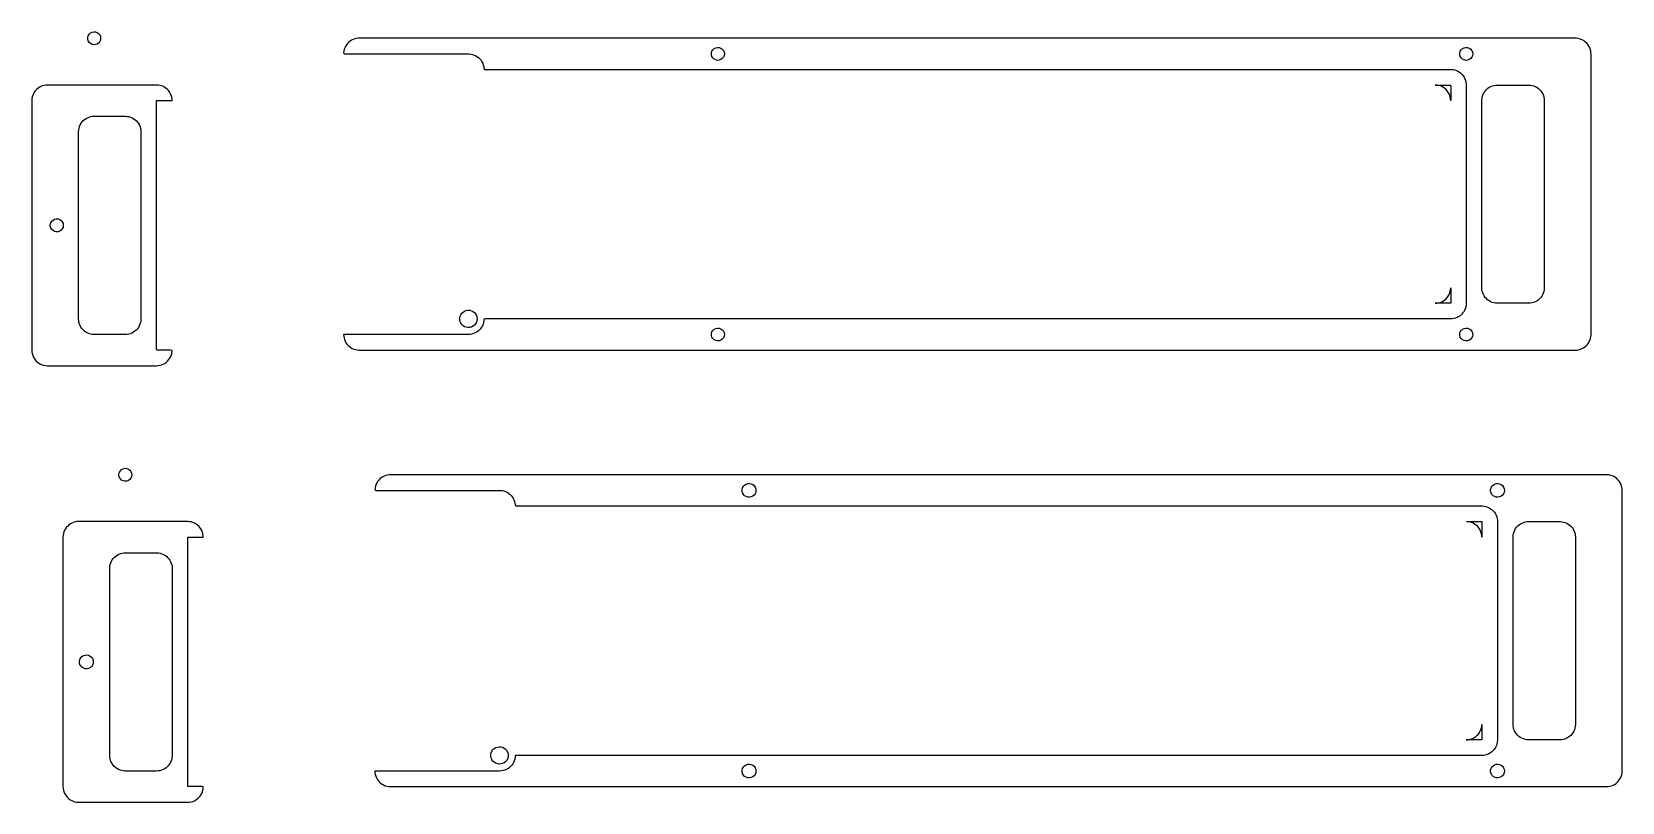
# Model space of a CAD drawing. Header units: millimetres. Extents: x 3.6 to 95.4, y -173.7 to -129.2.
import ezdxf

# ---------------------------------------------------------------- set-up
doc = ezdxf.new("R2010")
doc.units = ezdxf.units.MM

msp = doc.modelspace()

# ---------------------------------------------------------------- linework, layer by layer
for points in [[(7.574, -129.6), (7.561, -129.701), (7.52, -129.795), (7.456, -129.874), (7.372, -129.932), (7.276, -129.967), (7.174, -129.974), (7.075, -129.953), (6.984, -129.906), (6.91, -129.836), (6.857, -129.749), (6.829, -129.651), (6.829, -129.549), (6.857, -129.451), (6.91, -129.364), (6.984, -129.294), (7.075, -129.247), (7.174, -129.226), (7.276, -129.233), (7.372, -129.268), (7.456, -129.326), (7.52, -129.405), (7.561, -129.499), (7.574, -129.6)], [(22.5, -146.7), (22.4, -146.7), (22.3, -146.7), (22.2, -146.7), (22.1, -146.7), (22, -146.7), (21.9, -146.7), (21.8, -146.7), (21.7, -146.7), (21.6, -146.7), (21.606, -146.8), (21.622, -146.898), (21.65, -146.995), (21.687, -147.087), (21.735, -147.175), (21.793, -147.257), (21.859, -147.332), (21.933, -147.399), (22.014, -147.457), (22.101, -147.507), (22.193, -147.546), (22.288, -147.575), (22.387, -147.593), (22.486, -147.6), (22.586, -147.6), (22.686, -147.6), (22.786, -147.6), (22.886, -147.6), (22.986, -147.6), (23.086, -147.6), (23.186, -147.6), (23.286, -147.6), (23.386, -147.6), (23.486, -147.6), (23.586, -147.6), (23.686, -147.6), (23.786, -147.6), (23.886, -147.6), (23.986, -147.6), (24.086, -147.6), (24.186, -147.6), (24.286, -147.6), (24.386, -147.6), (24.486, -147.6), (24.586, -147.6), (24.686, -147.6), (24.786, -147.6), (24.886, -147.6), (24.986, -147.6), (25.086, -147.6), (25.186, -147.6), (25.286, -147.6), (25.386, -147.6), (25.486, -147.6), (25.586, -147.6), (25.686, -147.6), (25.786, -147.6), (25.886, -147.6), (25.986, -147.6), (26.086, -147.6), (26.186, -147.6), (26.286, -147.6), (26.386, -147.6), (26.486, -147.6), (26.586, -147.6), (26.686, -147.6), (26.786, -147.6), (26.886, -147.6), (26.986, -147.6), (27.087, -147.6), (27.187, -147.6), (27.287, -147.6), (27.387, -147.6), (27.487, -147.6), (27.587, -147.6), (27.687, -147.6), (27.787, -147.6), (27.887, -147.6), (27.987, -147.6), (28.087, -147.6), (28.187, -147.6), (28.287, -147.6), (28.387, -147.6), (28.487, -147.6), (28.587, -147.6), (28.687, -147.6), (28.787, -147.6), (28.887, -147.6), (28.987, -147.6), (29.087, -147.6), (29.187, -147.6), (29.287, -147.6), (29.387, -147.6), (29.487, -147.6), (29.587, -147.6), (29.687, -147.6), (29.787, -147.6), (29.887, -147.6), (29.987, -147.6), (30.087, -147.6), (30.187, -147.6), (30.287, -147.6), (30.387, -147.6), (30.487, -147.6), (30.587, -147.6), (30.687, -147.6), (30.787, -147.6), (30.887, -147.6), (30.987, -147.6), (31.087, -147.6), (31.187, -147.6), (31.287, -147.6), (31.387, -147.6), (31.487, -147.6), (31.587, -147.6), (31.687, -147.6), (31.787, -147.6), (31.887, -147.6), (31.987, -147.6), (32.087, -147.6), (32.187, -147.6), (32.287, -147.6), (32.387, -147.6), (32.487, -147.6), (32.587, -147.6), (32.687, -147.6), (32.787, -147.6), (32.887, -147.6), (32.987, -147.6), (33.087, -147.6), (33.187, -147.6), (33.287, -147.6), (33.387, -147.6), (33.487, -147.6), (33.587, -147.6), (33.687, -147.6), (33.787, -147.6), (33.887, -147.6), (33.987, -147.6), (34.087, -147.6), (34.187, -147.6), (34.287, -147.6), (34.387, -147.6), (34.487, -147.6), (34.587, -147.6), (34.687, -147.6), (34.787, -147.6), (34.887, -147.6), (34.987, -147.6), (35.087, -147.6), (35.187, -147.6), (35.287, -147.6), (35.387, -147.6), (35.487, -147.6), (35.587, -147.6), (35.687, -147.6), (35.787, -147.6), (35.887, -147.6), (35.987, -147.6), (36.087, -147.6), (36.187, -147.6), (36.287, -147.6), (36.387, -147.6), (36.487, -147.6), (36.587, -147.6), (36.687, -147.6), (36.787, -147.6), (36.887, -147.6), (36.987, -147.6), (37.087, -147.6), (37.187, -147.6), (37.287, -147.6), (37.387, -147.6), (37.487, -147.6), (37.587, -147.6), (37.687, -147.6), (37.787, -147.6), (37.887, -147.6), (37.987, -147.6), (38.087, -147.6), (38.187, -147.6), (38.287, -147.6), (38.387, -147.6), (38.487, -147.6), (38.587, -147.6), (38.687, -147.6), (38.787, -147.6), (38.887, -147.6), (38.987, -147.6), (39.087, -147.6), (39.187, -147.6), (39.287, -147.6), (39.387, -147.6), (39.487, -147.6), (39.587, -147.6), (39.687, -147.6), (39.787, -147.6), (39.887, -147.6), (39.987, -147.6), (40.087, -147.6), (40.187, -147.6), (40.287, -147.6), (40.387, -147.6), (40.487, -147.6), (40.587, -147.6), (40.687, -147.6), (40.787, -147.6), (40.887, -147.6), (40.987, -147.6), (41.087, -147.6), (41.187, -147.6), (41.287, -147.6), (41.387, -147.6), (41.487, -147.6), (41.587, -147.6), (41.687, -147.6), (41.787, -147.6), (41.887, -147.6), (41.987, -147.6), (42.087, -147.6), (42.187, -147.6), (42.287, -147.6), (42.387, -147.6), (42.487, -147.6), (42.587, -147.6), (42.687, -147.6), (42.787, -147.6), (42.887, -147.6), (42.987, -147.6), (43.087, -147.6), (43.187, -147.6), (43.287, -147.6), (43.387, -147.6), (43.487, -147.6), (43.587, -147.6), (43.687, -147.6), (43.787, -147.6), (43.887, -147.6), (43.987, -147.6), (44.087, -147.6), (44.187, -147.6), (44.287, -147.6), (44.387, -147.6), (44.487, -147.6), (44.587, -147.6), (44.687, -147.6), (44.787, -147.6), (44.887, -147.6), (44.987, -147.6), (45.087, -147.6), (45.187, -147.6), (45.287, -147.6), (45.387, -147.6), (45.487, -147.6), (45.587, -147.6), (45.687, -147.6), (45.787, -147.6), (45.887, -147.6), (45.987, -147.6), (46.087, -147.6), (46.187, -147.6), (46.287, -147.6), (46.387, -147.6), (46.487, -147.6), (46.587, -147.6), (46.687, -147.6), (46.787, -147.6), (46.887, -147.6), (46.987, -147.6), (47.087, -147.6), (47.187, -147.6), (47.287, -147.6), (47.387, -147.6), (47.487, -147.6), (47.587, -147.6), (47.687, -147.6), (47.787, -147.6), (47.887, -147.6), (47.987, -147.6), (48.087, -147.6), (48.187, -147.6), (48.287, -147.6), (48.387, -147.6), (48.487, -147.6), (48.587, -147.6), (48.687, -147.6), (48.787, -147.6), (48.887, -147.6), (48.987, -147.6), (49.087, -147.6), (49.187, -147.6), (49.287, -147.6), (49.387, -147.6), (49.487, -147.6), (49.587, -147.6), (49.687, -147.6), (49.787, -147.6), (49.887, -147.6), (49.987, -147.6), (50.087, -147.6), (50.187, -147.6), (50.287, -147.6), (50.387, -147.6), (50.487, -147.6), (50.587, -147.6), (50.687, -147.6), (50.787, -147.6), (50.887, -147.6), (50.987, -147.6), (51.087, -147.6), (51.187, -147.6), (51.287, -147.6), (51.387, -147.6), (51.487, -147.6), (51.587, -147.6), (51.687, -147.6), (51.787, -147.6), (51.887, -147.6), (51.987, -147.6), (52.087, -147.6), (52.187, -147.6), (52.287, -147.6), (52.387, -147.6), (52.487, -147.6), (52.587, -147.6), (52.687, -147.6), (52.787, -147.6), (52.887, -147.6), (52.987, -147.6), (53.087, -147.6), (53.187, -147.6), (53.287, -147.6), (53.387, -147.6), (53.487, -147.6), (53.587, -147.6), (53.687, -147.6), (53.787, -147.6), (53.887, -147.6), (53.987, -147.6), (54.087, -147.6), (54.187, -147.6), (54.287, -147.6), (54.387, -147.6), (54.487, -147.6), (54.587, -147.6), (54.687, -147.6), (54.787, -147.6), (54.887, -147.6), (54.987, -147.6), (55.087, -147.6), (55.187, -147.6), (55.287, -147.6), (55.387, -147.6), (55.487, -147.6), (55.587, -147.6), (55.687, -147.6), (55.787, -147.6), (55.887, -147.6), (55.987, -147.6), (56.087, -147.6), (56.187, -147.6), (56.287, -147.6), (56.387, -147.6), (56.487, -147.6), (56.587, -147.6), (56.687, -147.6), (56.787, -147.6), (56.887, -147.6), (56.987, -147.6), (57.087, -147.6), (57.187, -147.6), (57.287, -147.6), (57.387, -147.6), (57.487, -147.6), (57.587, -147.6), (57.687, -147.6), (57.787, -147.6), (57.887, -147.6), (57.987, -147.6), (58.087, -147.6), (58.187, -147.6), (58.287, -147.6), (58.387, -147.6), (58.487, -147.6), (58.588, -147.6), (58.688, -147.6), (58.788, -147.6), (58.888, -147.6), (58.988, -147.6), (59.088, -147.6), (59.188, -147.6), (59.288, -147.6), (59.388, -147.6), (59.488, -147.6), (59.588, -147.6), (59.688, -147.6), (59.788, -147.6), (59.888, -147.6), (59.988, -147.6), (60.088, -147.6), (60.188, -147.6), (60.288, -147.6), (60.388, -147.6), (60.488, -147.6), (60.588, -147.6), (60.688, -147.6), (60.788, -147.6), (60.888, -147.6), (60.988, -147.6), (61.088, -147.6), (61.188, -147.6), (61.288, -147.6), (61.388, -147.6), (61.488, -147.6), (61.588, -147.6), (61.688, -147.6), (61.788, -147.6), (61.888, -147.6), (61.988, -147.6), (62.088, -147.6), (62.188, -147.6), (62.288, -147.6), (62.388, -147.6), (62.488, -147.6), (62.588, -147.6), (62.688, -147.6), (62.788, -147.6), (62.888, -147.6), (62.988, -147.6), (63.088, -147.6), (63.188, -147.6), (63.288, -147.6), (63.388, -147.6), (63.488, -147.6), (63.588, -147.6), (63.688, -147.6), (63.788, -147.6), (63.888, -147.6), (63.988, -147.6), (64.088, -147.6), (64.188, -147.6), (64.288, -147.6), (64.388, -147.6), (64.488, -147.6), (64.588, -147.6), (64.688, -147.6), (64.788, -147.6), (64.888, -147.6), (64.988, -147.6), (65.088, -147.6), (65.188, -147.6), (65.288, -147.6), (65.388, -147.6), (65.488, -147.6), (65.588, -147.6), (65.688, -147.6), (65.788, -147.6), (65.888, -147.6), (65.988, -147.6), (66.088, -147.6), (66.188, -147.6), (66.288, -147.6), (66.388, -147.6), (66.488, -147.6), (66.588, -147.6), (66.688, -147.6), (66.788, -147.6), (66.888, -147.6), (66.988, -147.6), (67.088, -147.6), (67.188, -147.6), (67.288, -147.6), (67.388, -147.6), (67.488, -147.6), (67.588, -147.6), (67.688, -147.6), (67.788, -147.6), (67.888, -147.6), (67.988, -147.6), (68.088, -147.6), (68.188, -147.6), (68.288, -147.6), (68.388, -147.6), (68.488, -147.6), (68.588, -147.6), (68.688, -147.6), (68.788, -147.6), (68.888, -147.6), (68.988, -147.6), (69.088, -147.6), (69.188, -147.6), (69.288, -147.6), (69.388, -147.6), (69.488, -147.6), (69.588, -147.6), (69.688, -147.6), (69.788, -147.6), (69.888, -147.6), (69.988, -147.6), (70.088, -147.6), (70.188, -147.6), (70.288, -147.6), (70.388, -147.6), (70.488, -147.6), (70.588, -147.6), (70.688, -147.6), (70.788, -147.6), (70.888, -147.6), (70.988, -147.6), (71.088, -147.6), (71.188, -147.6), (71.288, -147.6), (71.388, -147.6), (71.488, -147.6), (71.588, -147.6), (71.688, -147.6), (71.788, -147.6), (71.888, -147.6), (71.988, -147.6), (72.088, -147.6), (72.188, -147.6), (72.288, -147.6), (72.388, -147.6), (72.488, -147.6), (72.588, -147.6), (72.688, -147.6), (72.788, -147.6), (72.888, -147.6), (72.988, -147.6), (73.088, -147.6), (73.188, -147.6), (73.288, -147.6), (73.388, -147.6), (73.488, -147.6), (73.588, -147.6), (73.688, -147.6), (73.788, -147.6), (73.888, -147.6), (73.988, -147.6), (74.088, -147.6), (74.188, -147.6), (74.288, -147.6), (74.388, -147.6), (74.488, -147.6), (74.588, -147.6), (74.688, -147.6), (74.788, -147.6), (74.888, -147.6), (74.988, -147.6), (75.088, -147.6), (75.188, -147.6), (75.288, -147.6), (75.388, -147.6), (75.488, -147.6), (75.588, -147.6), (75.688, -147.6), (75.788, -147.6), (75.888, -147.6), (75.988, -147.6), (76.088, -147.6), (76.188, -147.6), (76.288, -147.6), (76.388, -147.6), (76.488, -147.6), (76.588, -147.6), (76.688, -147.6), (76.788, -147.6), (76.888, -147.6), (76.988, -147.6), (77.088, -147.6), (77.188, -147.6), (77.288, -147.6), (77.388, -147.6), (77.488, -147.6), (77.588, -147.6), (77.688, -147.6), (77.788, -147.6), (77.888, -147.6), (77.988, -147.6), (78.088, -147.6), (78.188, -147.6), (78.288, -147.6), (78.388, -147.6), (78.488, -147.6), (78.588, -147.6), (78.688, -147.6), (78.788, -147.6), (78.888, -147.6), (78.988, -147.6), (79.088, -147.6), (79.188, -147.6), (79.288, -147.6), (79.388, -147.6), (79.488, -147.6), (79.588, -147.6), (79.688, -147.6), (79.788, -147.6), (79.888, -147.6), (79.988, -147.6), (80.088, -147.6), (80.188, -147.6), (80.288, -147.6), (80.388, -147.6), (80.488, -147.6), (80.588, -147.6), (80.688, -147.6), (80.788, -147.6), (80.888, -147.6), (80.988, -147.6), (81.088, -147.6), (81.188, -147.6), (81.288, -147.6), (81.388, -147.6), (81.488, -147.6), (81.588, -147.6), (81.688, -147.6), (81.788, -147.6), (81.888, -147.6), (81.988, -147.6), (82.088, -147.6), (82.188, -147.6), (82.288, -147.6), (82.388, -147.6), (82.488, -147.6), (82.588, -147.6), (82.688, -147.6), (82.788, -147.6), (82.888, -147.6), (82.988, -147.6), (83.088, -147.6), (83.188, -147.6), (83.288, -147.6), (83.388, -147.6), (83.488, -147.6), (83.588, -147.6), (83.688, -147.6), (83.788, -147.6), (83.888, -147.6), (83.988, -147.6), (84.088, -147.6), (84.188, -147.6), (84.288, -147.6), (84.388, -147.6), (84.488, -147.6), (84.588, -147.6), (84.688, -147.6), (84.788, -147.6), (84.888, -147.6), (84.988, -147.6), (85.088, -147.6), (85.188, -147.6), (85.288, -147.6), (85.388, -147.6), (85.488, -147.6), (85.588, -147.6), (85.688, -147.6), (85.788, -147.6), (85.888, -147.6), (85.988, -147.6), (86.088, -147.6), (86.188, -147.6), (86.288, -147.6), (86.388, -147.6), (86.488, -147.6), (86.588, -147.6), (86.688, -147.6), (86.788, -147.6), (86.888, -147.6), (86.988, -147.6), (87.088, -147.6), (87.188, -147.6), (87.288, -147.6), (87.388, -147.6), (87.488, -147.6), (87.588, -147.6), (87.688, -147.6), (87.788, -147.6), (87.888, -147.6), (87.988, -147.6), (88.088, -147.6), (88.188, -147.6), (88.288, -147.6), (88.388, -147.6), (88.488, -147.6), (88.588, -147.6), (88.688, -147.6), (88.788, -147.6), (88.888, -147.6), (88.988, -147.6), (89.088, -147.6), (89.188, -147.6), (89.288, -147.6), (89.388, -147.6), (89.488, -147.6), (89.588, -147.6), (89.688, -147.6), (89.788, -147.6), (89.888, -147.6), (89.988, -147.6), (90.089, -147.6), (90.189, -147.6), (90.289, -147.6), (90.389, -147.6), (90.489, -147.6), (90.589, -147.6), (90.689, -147.6), (90.789, -147.6), (90.889, -147.6), (90.989, -147.6), (91.089, -147.6), (91.189, -147.6), (91.289, -147.6), (91.389, -147.6), (91.489, -147.6), (91.589, -147.6), (91.689, -147.6), (91.789, -147.6), (91.889, -147.6), (91.989, -147.6), (92.089, -147.6), (92.189, -147.6), (92.289, -147.6), (92.389, -147.6), (92.489, -147.6), (92.589, -147.6), (92.689, -147.6), (92.788, -147.596), (92.887, -147.58), (92.984, -147.554), (93.077, -147.517), (93.165, -147.471), (93.248, -147.414), (93.323, -147.349), (93.392, -147.276), (93.451, -147.196), (93.501, -147.109), (93.542, -147.018), (93.572, -146.923), (93.591, -146.825), (93.6, -146.725), (93.6, -146.625), (93.6, -146.525), (93.6, -146.425), (93.6, -146.325), (93.6, -146.225), (93.6, -146.125), (93.6, -146.025), (93.6, -145.925), (93.6, -145.825), (93.6, -145.725), (93.6, -145.625), (93.6, -145.525), (93.6, -145.425), (93.6, -145.325), (93.6, -145.225), (93.6, -145.125), (93.6, -145.025), (93.6, -144.925), (93.6, -144.825), (93.6, -144.725), (93.6, -144.625), (93.6, -144.525), (93.6, -144.425), (93.6, -144.325), (93.6, -144.225), (93.6, -144.125), (93.6, -144.025), (93.6, -143.925), (93.6, -143.825), (93.6, -143.725), (93.6, -143.625), (93.6, -143.525), (93.6, -143.425), (93.6, -143.325), (93.6, -143.225), (93.6, -143.125), (93.6, -143.025), (93.6, -142.925), (93.6, -142.825), (93.6, -142.725), (93.6, -142.625), (93.6, -142.525), (93.6, -142.425), (93.6, -142.325), (93.6, -142.225), (93.6, -142.125), (93.6, -142.025), (93.6, -141.925), (93.6, -141.825), (93.6, -141.725), (93.6, -141.625), (93.6, -141.525), (93.6, -141.425), (93.6, -141.325), (93.6, -141.225), (93.6, -141.125), (93.6, -141.025), (93.6, -140.925), (93.6, -140.825), (93.6, -140.725), (93.6, -140.625), (93.6, -140.525), (93.6, -140.425), (93.6, -140.325), (93.6, -140.225), (93.6, -140.125), (93.6, -140.025), (93.6, -139.925), (93.6, -139.825), (93.6, -139.725), (93.6, -139.625), (93.6, -139.525), (93.6, -139.425), (93.6, -139.325), (93.6, -139.225), (93.6, -139.125), (93.6, -139.025), (93.6, -138.925), (93.6, -138.825), (93.6, -138.725), (93.6, -138.625), (93.6, -138.525), (93.6, -138.425), (93.6, -138.325), (93.6, -138.225), (93.6, -138.125), (93.6, -138.025), (93.6, -137.925), (93.6, -137.825), (93.6, -137.725), (93.6, -137.625), (93.6, -137.525), (93.6, -137.425), (93.6, -137.325), (93.6, -137.225), (93.6, -137.125), (93.6, -137.025), (93.6, -136.925), (93.6, -136.825), (93.6, -136.725), (93.6, -136.625), (93.6, -136.525), (93.6, -136.425), (93.6, -136.325), (93.6, -136.225), (93.6, -136.125), (93.6, -136.025), (93.6, -135.925), (93.6, -135.825), (93.6, -135.725), (93.6, -135.625), (93.6, -135.525), (93.6, -135.425), (93.6, -135.325), (93.6, -135.225), (93.6, -135.125), (93.6, -135.025), (93.6, -134.925), (93.6, -134.825), (93.6, -134.725), (93.6, -134.625), (93.6, -134.525), (93.6, -134.425), (93.6, -134.325), (93.6, -134.225), (93.6, -134.125), (93.6, -134.025), (93.6, -133.925), (93.6, -133.825), (93.6, -133.725), (93.6, -133.625), (93.6, -133.525), (93.6, -133.425), (93.6, -133.325), (93.6, -133.225), (93.6, -133.125), (93.6, -133.025), (93.6, -132.925), (93.6, -132.825), (93.6, -132.725), (93.6, -132.625), (93.6, -132.525), (93.6, -132.425), (93.6, -132.325), (93.6, -132.225), (93.6, -132.125), (93.6, -132.025), (93.6, -131.925), (93.6, -131.825), (93.6, -131.725), (93.6, -131.625), (93.6, -131.525), (93.6, -131.425), (93.6, -131.325), (93.6, -131.225), (93.6, -131.125), (93.6, -131.025), (93.6, -130.925), (93.6, -130.825), (93.6, -130.725), (93.6, -130.625), (93.6, -130.525), (93.597, -130.425), (93.583, -130.326), (93.558, -130.229), (93.523, -130.135), (93.477, -130.046), (93.422, -129.963), (93.358, -129.886), (93.286, -129.817), (93.207, -129.756), (93.121, -129.705), (93.03, -129.663), (92.935, -129.631), (92.838, -129.611), (92.738, -129.601), (92.638, -129.6), (92.538, -129.6), (92.438, -129.6), (92.338, -129.6), (92.238, -129.6), (92.138, -129.6), (92.038, -129.6), (91.938, -129.6), (91.838, -129.6), (91.738, -129.6), (91.638, -129.6), (91.538, -129.6), (91.438, -129.6), (91.338, -129.6), (91.238, -129.6), (91.138, -129.6), (91.038, -129.6), (90.938, -129.6), (90.838, -129.6), (90.738, -129.6), (90.638, -129.6), (90.538, -129.6), (90.438, -129.6), (90.338, -129.6), (90.238, -129.6), (90.138, -129.6), (90.038, -129.6), (89.938, -129.6), (89.838, -129.6), (89.738, -129.6), (89.638, -129.6), (89.538, -129.6), (89.438, -129.6), (89.338, -129.6), (89.238, -129.6), (89.138, -129.6), (89.038, -129.6), (88.938, -129.6), (88.838, -129.6), (88.738, -129.6), (88.638, -129.6), (88.538, -129.6), (88.438, -129.6), (88.338, -129.6), (88.238, -129.6), (88.138, -129.6), (88.038, -129.6), (87.938, -129.6), (87.838, -129.6), (87.738, -129.6), (87.638, -129.6), (87.538, -129.6), (87.438, -129.6), (87.338, -129.6), (87.238, -129.6), (87.138, -129.6), (87.038, -129.6), (86.938, -129.6), (86.838, -129.6), (86.738, -129.6), (86.638, -129.6), (86.538, -129.6), (86.438, -129.6), (86.338, -129.6), (86.238, -129.6), (86.138, -129.6), (86.038, -129.6), (85.938, -129.6), (85.838, -129.6), (85.738, -129.6), (85.638, -129.6), (85.538, -129.6), (85.438, -129.6), (85.338, -129.6), (85.238, -129.6), (85.138, -129.6), (85.038, -129.6), (84.938, -129.6), (84.838, -129.6), (84.738, -129.6), (84.638, -129.6), (84.538, -129.6), (84.438, -129.6), (84.338, -129.6), (84.238, -129.6), (84.138, -129.6), (84.038, -129.6), (83.938, -129.6), (83.838, -129.6), (83.738, -129.6), (83.638, -129.6), (83.538, -129.6), (83.438, -129.6), (83.338, -129.6), (83.238, -129.6), (83.138, -129.6), (83.038, -129.6), (82.938, -129.6), (82.838, -129.6), (82.738, -129.6), (82.638, -129.6), (82.538, -129.6), (82.438, -129.6), (82.338, -129.6), (82.238, -129.6), (82.138, -129.6), (82.038, -129.6), (81.938, -129.6), (81.838, -129.6), (81.738, -129.6), (81.638, -129.6), (81.538, -129.6), (81.438, -129.6), (81.338, -129.6), (81.238, -129.6), (81.138, -129.6), (81.038, -129.6), (80.938, -129.6), (80.838, -129.6), (80.738, -129.6), (80.638, -129.6), (80.538, -129.6), (80.438, -129.6), (80.338, -129.6), (80.238, -129.6), (80.138, -129.6), (80.038, -129.6), (79.938, -129.6), (79.838, -129.6), (79.738, -129.6), (79.638, -129.6), (79.538, -129.6), (79.438, -129.6), (79.338, -129.6), (79.238, -129.6), (79.138, -129.6), (79.038, -129.6), (78.938, -129.6), (78.838, -129.6), (78.738, -129.6), (78.638, -129.6), (78.538, -129.6), (78.438, -129.6), (78.338, -129.6), (78.238, -129.6), (78.138, -129.6), (78.038, -129.6), (77.938, -129.6), (77.838, -129.6), (77.738, -129.6), (77.638, -129.6), (77.538, -129.6), (77.438, -129.6), (77.338, -129.6), (77.238, -129.6), (77.138, -129.6), (77.038, -129.6), (76.938, -129.6), (76.838, -129.6), (76.738, -129.6), (76.638, -129.6), (76.538, -129.6), (76.438, -129.6), (76.338, -129.6), (76.238, -129.6), (76.138, -129.6), (76.038, -129.6), (75.938, -129.6), (75.838, -129.6), (75.738, -129.6), (75.638, -129.6), (75.538, -129.6), (75.438, -129.6), (75.338, -129.6), (75.238, -129.6), (75.138, -129.6), (75.038, -129.6), (74.938, -129.6), (74.838, -129.6), (74.738, -129.6), (74.638, -129.6), (74.538, -129.6), (74.438, -129.6), (74.338, -129.6), (74.238, -129.6), (74.138, -129.6), (74.038, -129.6), (73.938, -129.6), (73.838, -129.6), (73.738, -129.6), (73.638, -129.6), (73.538, -129.6), (73.438, -129.6), (73.338, -129.6), (73.238, -129.6), (73.138, -129.6), (73.038, -129.6), (72.938, -129.6), (72.838, -129.6), (72.738, -129.6), (72.638, -129.6), (72.538, -129.6), (72.438, -129.6), (72.338, -129.6), (72.238, -129.6), (72.138, -129.6), (72.038, -129.6), (71.938, -129.6), (71.838, -129.6), (71.738, -129.6), (71.638, -129.6), (71.538, -129.6), (71.438, -129.6), (71.338, -129.6), (71.238, -129.6), (71.138, -129.6), (71.038, -129.6), (70.938, -129.6), (70.838, -129.6), (70.738, -129.6), (70.638, -129.6), (70.538, -129.6), (70.438, -129.6), (70.338, -129.6), (70.238, -129.6), (70.138, -129.6), (70.038, -129.6), (69.938, -129.6), (69.838, -129.6), (69.738, -129.6), (69.638, -129.6), (69.538, -129.6), (69.438, -129.6), (69.338, -129.6), (69.237, -129.6), (69.137, -129.6), (69.037, -129.6), (68.937, -129.6), (68.837, -129.6), (68.737, -129.6), (68.637, -129.6), (68.537, -129.6), (68.437, -129.6), (68.337, -129.6), (68.237, -129.6), (68.137, -129.6), (68.037, -129.6), (67.937, -129.6), (67.837, -129.6), (67.737, -129.6), (67.637, -129.6), (67.537, -129.6), (67.437, -129.6), (67.337, -129.6), (67.237, -129.6), (67.137, -129.6), (67.037, -129.6), (66.937, -129.6), (66.837, -129.6), (66.737, -129.6), (66.637, -129.6), (66.537, -129.6), (66.437, -129.6), (66.337, -129.6), (66.237, -129.6), (66.137, -129.6), (66.037, -129.6), (65.937, -129.6), (65.837, -129.6), (65.737, -129.6), (65.637, -129.6), (65.537, -129.6), (65.437, -129.6), (65.337, -129.6), (65.237, -129.6), (65.137, -129.6), (65.037, -129.6), (64.937, -129.6), (64.837, -129.6), (64.737, -129.6), (64.637, -129.6), (64.537, -129.6), (64.437, -129.6), (64.337, -129.6), (64.237, -129.6), (64.137, -129.6), (64.037, -129.6), (63.937, -129.6), (63.837, -129.6), (63.737, -129.6), (63.637, -129.6), (63.537, -129.6), (63.437, -129.6), (63.337, -129.6), (63.237, -129.6), (63.137, -129.6), (63.037, -129.6), (62.937, -129.6), (62.837, -129.6), (62.737, -129.6), (62.637, -129.6), (62.537, -129.6), (62.437, -129.6), (62.337, -129.6), (62.237, -129.6), (62.137, -129.6), (62.037, -129.6), (61.937, -129.6), (61.837, -129.6), (61.737, -129.6), (61.637, -129.6), (61.537, -129.6), (61.437, -129.6), (61.337, -129.6), (61.237, -129.6), (61.137, -129.6), (61.037, -129.6), (60.937, -129.6), (60.837, -129.6), (60.737, -129.6), (60.637, -129.6), (60.537, -129.6), (60.437, -129.6), (60.337, -129.6), (60.237, -129.6), (60.137, -129.6), (60.037, -129.6), (59.937, -129.6), (59.837, -129.6), (59.737, -129.6), (59.637, -129.6), (59.537, -129.6), (59.437, -129.6), (59.337, -129.6), (59.237, -129.6), (59.137, -129.6), (59.037, -129.6), (58.937, -129.6), (58.837, -129.6), (58.737, -129.6), (58.637, -129.6), (58.537, -129.6), (58.437, -129.6), (58.337, -129.6), (58.237, -129.6), (58.137, -129.6), (58.037, -129.6), (57.937, -129.6), (57.837, -129.6), (57.737, -129.6), (57.637, -129.6), (57.537, -129.6), (57.437, -129.6), (57.337, -129.6), (57.237, -129.6), (57.137, -129.6), (57.037, -129.6), (56.937, -129.6), (56.837, -129.6), (56.737, -129.6), (56.637, -129.6), (56.537, -129.6), (56.437, -129.6), (56.337, -129.6), (56.237, -129.6), (56.137, -129.6), (56.037, -129.6), (55.937, -129.6), (55.837, -129.6), (55.737, -129.6), (55.637, -129.6), (55.537, -129.6), (55.437, -129.6), (55.337, -129.6), (55.237, -129.6), (55.137, -129.6), (55.037, -129.6), (54.937, -129.6), (54.837, -129.6), (54.737, -129.6), (54.637, -129.6), (54.537, -129.6), (54.437, -129.6), (54.337, -129.6), (54.237, -129.6), (54.137, -129.6), (54.037, -129.6), (53.937, -129.6), (53.837, -129.6), (53.737, -129.6), (53.637, -129.6), (53.537, -129.6), (53.437, -129.6), (53.337, -129.6), (53.237, -129.6), (53.137, -129.6), (53.037, -129.6), (52.937, -129.6), (52.837, -129.6), (52.737, -129.6), (52.637, -129.6), (52.537, -129.6), (52.437, -129.6), (52.337, -129.6), (52.237, -129.6), (52.137, -129.6), (52.037, -129.6), (51.937, -129.6), (51.837, -129.6), (51.737, -129.6), (51.637, -129.6), (51.537, -129.6), (51.437, -129.6), (51.337, -129.6), (51.237, -129.6), (51.137, -129.6), (51.037, -129.6), (50.937, -129.6), (50.837, -129.6), (50.737, -129.6), (50.637, -129.6), (50.537, -129.6), (50.437, -129.6), (50.337, -129.6), (50.237, -129.6), (50.137, -129.6), (50.037, -129.6), (49.937, -129.6), (49.837, -129.6), (49.737, -129.6), (49.637, -129.6), (49.537, -129.6), (49.437, -129.6), (49.337, -129.6), (49.237, -129.6), (49.137, -129.6), (49.037, -129.6), (48.937, -129.6), (48.837, -129.6), (48.737, -129.6), (48.637, -129.6), (48.537, -129.6), (48.437, -129.6), (48.337, -129.6), (48.237, -129.6), (48.137, -129.6), (48.037, -129.6), (47.937, -129.6), (47.837, -129.6), (47.737, -129.6), (47.637, -129.6), (47.537, -129.6), (47.437, -129.6), (47.337, -129.6), (47.237, -129.6), (47.137, -129.6), (47.037, -129.6), (46.937, -129.6), (46.837, -129.6), (46.737, -129.6), (46.637, -129.6), (46.537, -129.6), (46.437, -129.6), (46.337, -129.6), (46.237, -129.6), (46.137, -129.6), (46.037, -129.6), (45.937, -129.6), (45.837, -129.6), (45.737, -129.6), (45.637, -129.6), (45.537, -129.6), (45.437, -129.6), (45.337, -129.6), (45.237, -129.6), (45.137, -129.6), (45.037, -129.6), (44.937, -129.6), (44.837, -129.6), (44.737, -129.6), (44.637, -129.6), (44.537, -129.6), (44.437, -129.6), (44.337, -129.6), (44.237, -129.6), (44.137, -129.6), (44.037, -129.6), (43.937, -129.6), (43.837, -129.6), (43.737, -129.6), (43.637, -129.6), (43.537, -129.6), (43.437, -129.6), (43.337, -129.6), (43.237, -129.6), (43.137, -129.6), (43.037, -129.6), (42.937, -129.6), (42.837, -129.6), (42.737, -129.6), (42.637, -129.6), (42.537, -129.6), (42.437, -129.6), (42.337, -129.6), (42.237, -129.6), (42.137, -129.6), (42.037, -129.6), (41.937, -129.6), (41.837, -129.6), (41.737, -129.6), (41.637, -129.6), (41.537, -129.6), (41.437, -129.6), (41.337, -129.6), (41.237, -129.6), (41.137, -129.6), (41.037, -129.6), (40.937, -129.6), (40.837, -129.6), (40.737, -129.6), (40.637, -129.6), (40.537, -129.6), (40.437, -129.6), (40.337, -129.6), (40.237, -129.6), (40.137, -129.6), (40.037, -129.6), (39.937, -129.6), (39.837, -129.6), (39.737, -129.6), (39.637, -129.6), (39.537, -129.6), (39.437, -129.6), (39.337, -129.6), (39.237, -129.6), (39.137, -129.6), (39.037, -129.6), (38.937, -129.6), (38.837, -129.6), (38.737, -129.6), (38.637, -129.6), (38.537, -129.6), (38.437, -129.6), (38.337, -129.6), (38.237, -129.6), (38.137, -129.6), (38.037, -129.6), (37.937, -129.6), (37.837, -129.6), (37.736, -129.6), (37.636, -129.6), (37.536, -129.6), (37.436, -129.6), (37.336, -129.6), (37.236, -129.6), (37.136, -129.6), (37.036, -129.6), (36.936, -129.6), (36.836, -129.6), (36.736, -129.6), (36.636, -129.6), (36.536, -129.6), (36.436, -129.6), (36.336, -129.6), (36.236, -129.6), (36.136, -129.6), (36.036, -129.6), (35.936, -129.6), (35.836, -129.6), (35.736, -129.6), (35.636, -129.6), (35.536, -129.6), (35.436, -129.6), (35.336, -129.6), (35.236, -129.6), (35.136, -129.6), (35.036, -129.6), (34.936, -129.6), (34.836, -129.6), (34.736, -129.6), (34.636, -129.6), (34.536, -129.6), (34.436, -129.6), (34.336, -129.6), (34.236, -129.6), (34.136, -129.6), (34.036, -129.6), (33.936, -129.6), (33.836, -129.6), (33.736, -129.6), (33.636, -129.6), (33.536, -129.6), (33.436, -129.6), (33.336, -129.6), (33.236, -129.6), (33.136, -129.6), (33.036, -129.6), (32.936, -129.6), (32.836, -129.6), (32.736, -129.6), (32.636, -129.6), (32.536, -129.6), (32.436, -129.6), (32.336, -129.6), (32.236, -129.6), (32.136, -129.6), (32.036, -129.6), (31.936, -129.6), (31.836, -129.6), (31.736, -129.6), (31.636, -129.6), (31.536, -129.6), (31.436, -129.6), (31.336, -129.6), (31.236, -129.6), (31.136, -129.6), (31.036, -129.6), (30.936, -129.6), (30.836, -129.6), (30.736, -129.6), (30.636, -129.6), (30.536, -129.6), (30.436, -129.6), (30.336, -129.6), (30.236, -129.6), (30.136, -129.6), (30.036, -129.6), (29.936, -129.6), (29.836, -129.6), (29.736, -129.6), (29.636, -129.6), (29.536, -129.6), (29.436, -129.6), (29.336, -129.6), (29.236, -129.6), (29.136, -129.6), (29.036, -129.6), (28.936, -129.6), (28.836, -129.6), (28.736, -129.6), (28.636, -129.6), (28.536, -129.6), (28.436, -129.6), (28.336, -129.6), (28.236, -129.6), (28.136, -129.6), (28.036, -129.6), (27.936, -129.6), (27.836, -129.6), (27.736, -129.6), (27.636, -129.6), (27.536, -129.6), (27.436, -129.6), (27.336, -129.6), (27.236, -129.6), (27.136, -129.6), (27.036, -129.6), (26.936, -129.6), (26.836, -129.6), (26.736, -129.6), (26.636, -129.6), (26.536, -129.6), (26.436, -129.6), (26.336, -129.6), (26.236, -129.6), (26.136, -129.6), (26.036, -129.6), (25.936, -129.6), (25.836, -129.6), (25.736, -129.6), (25.636, -129.6), (25.536, -129.6), (25.436, -129.6), (25.336, -129.6), (25.236, -129.6), (25.136, -129.6), (25.036, -129.6), (24.936, -129.6), (24.836, -129.6), (24.736, -129.6), (24.636, -129.6), (24.536, -129.6), (24.436, -129.6), (24.336, -129.6), (24.236, -129.6), (24.136, -129.6), (24.036, -129.6), (23.936, -129.6), (23.836, -129.6), (23.736, -129.6), (23.636, -129.6), (23.536, -129.6), (23.436, -129.6), (23.336, -129.6), (23.236, -129.6), (23.136, -129.6), (23.036, -129.6), (22.936, -129.6), (22.836, -129.6), (22.736, -129.6), (22.636, -129.6), (22.536, -129.6), (22.436, -129.602), (22.337, -129.615), (22.24, -129.638), (22.146, -129.673), (22.056, -129.717), (21.972, -129.771), (21.895, -129.834), (21.825, -129.905), (21.763, -129.984), (21.71, -130.069), (21.667, -130.159), (21.634, -130.253), (21.612, -130.351), (21.601, -130.45), (21.65, -130.5), (21.75, -130.5), (21.85, -130.5), (21.95, -130.5), (22.05, -130.5), (22.15, -130.5), (22.25, -130.5), (22.35, -130.5), (22.45, -130.5), (22.55, -130.5), (22.65, -130.5), (22.75, -130.5), (22.85, -130.5), (22.95, -130.5), (23.05, -130.5), (23.15, -130.5), (23.25, -130.5), (23.35, -130.5), (23.45, -130.5), (23.55, -130.5), (23.65, -130.5), (23.75, -130.5), (23.85, -130.5), (23.95, -130.5), (24.05, -130.5), (24.15, -130.5), (24.25, -130.5), (24.35, -130.5), (24.45, -130.5), (24.55, -130.5), (24.65, -130.5), (24.75, -130.5), (24.85, -130.5), (24.95, -130.5), (25.05, -130.5), (25.15, -130.5), (25.25, -130.5), (25.35, -130.5), (25.45, -130.5), (25.55, -130.5), (25.65, -130.5), (25.75, -130.5), (25.85, -130.5), (25.95, -130.5), (26.05, -130.5), (26.15, -130.5), (26.25, -130.5), (26.35, -130.5), (26.45, -130.5), (26.55, -130.5), (26.65, -130.5), (26.75, -130.5), (26.85, -130.5), (26.95, -130.5), (27.05, -130.5), (27.15, -130.5), (27.25, -130.5), (27.35, -130.5), (27.451, -130.5), (27.551, -130.5), (27.651, -130.5), (27.751, -130.5), (27.851, -130.5), (27.951, -130.5), (28.051, -130.5), (28.151, -130.5), (28.251, -130.5), (28.351, -130.5), (28.451, -130.5), (28.551, -130.5), (28.651, -130.5), (28.751, -130.5), (28.851, -130.501), (28.95, -130.513), (29.047, -130.535), (29.142, -130.567), (29.232, -130.61), (29.317, -130.663), (29.395, -130.725), (29.467, -130.795), (29.529, -130.873), (29.583, -130.957), (29.628, -131.047), (29.662, -131.141), (29.685, -131.238), (29.698, -131.337), (29.737, -131.4), (29.837, -131.4), (29.937, -131.4), (30.037, -131.4), (30.137, -131.4), (30.237, -131.4), (30.337, -131.4), (30.437, -131.4), (30.537, -131.4), (30.637, -131.4), (30.737, -131.4), (30.837, -131.4), (30.937, -131.4), (31.037, -131.4), (31.137, -131.4), (31.237, -131.4), (31.337, -131.4), (31.437, -131.4), (31.537, -131.4), (31.637, -131.4), (31.737, -131.4), (31.837, -131.4), (31.937, -131.4), (32.037, -131.4), (32.137, -131.4), (32.237, -131.4), (32.337, -131.4), (32.437, -131.4), (32.537, -131.4), (32.637, -131.4), (32.737, -131.4), (32.837, -131.4), (32.937, -131.4), (33.037, -131.4), (33.137, -131.4), (33.237, -131.4), (33.337, -131.4), (33.437, -131.4), (33.537, -131.4), (33.637, -131.4), (33.737, -131.4), (33.837, -131.4), (33.937, -131.4), (34.037, -131.4), (34.137, -131.4), (34.237, -131.4), (34.337, -131.4), (34.437, -131.4), (34.537, -131.4), (34.637, -131.4), (34.737, -131.4), (34.837, -131.4), (34.937, -131.4), (35.037, -131.4), (35.137, -131.4), (35.237, -131.4), (35.337, -131.4), (35.437, -131.4), (35.537, -131.4), (35.637, -131.4), (35.737, -131.4), (35.837, -131.4), (35.937, -131.4), (36.037, -131.4), (36.137, -131.4), (36.237, -131.4), (36.337, -131.4), (36.437, -131.4), (36.537, -131.4), (36.637, -131.4), (36.737, -131.4), (36.837, -131.4), (36.937, -131.4), (37.037, -131.4), (37.137, -131.4), (37.237, -131.4), (37.337, -131.4), (37.437, -131.4), (37.537, -131.4), (37.637, -131.4), (37.737, -131.4), (37.837, -131.4), (37.937, -131.4), (38.037, -131.4), (38.137, -131.4), (38.237, -131.4), (38.337, -131.4), (38.437, -131.4), (38.537, -131.4), (38.637, -131.4), (38.737, -131.4), (38.837, -131.4), (38.937, -131.4), (39.037, -131.4), (39.137, -131.4), (39.237, -131.4), (39.337, -131.4), (39.437, -131.4), (39.537, -131.4), (39.637, -131.4), (39.737, -131.4), (39.837, -131.4), (39.937, -131.4), (40.037, -131.4), (40.137, -131.4), (40.237, -131.4), (40.337, -131.4), (40.437, -131.4), (40.537, -131.4), (40.637, -131.4), (40.737, -131.4), (40.837, -131.4), (40.937, -131.4), (41.037, -131.4), (41.137, -131.4), (41.237, -131.4), (41.337, -131.4), (41.437, -131.4), (41.537, -131.4), (41.637, -131.4), (41.737, -131.4), (41.837, -131.4), (41.937, -131.4), (42.037, -131.4), (42.137, -131.4), (42.237, -131.4), (42.337, -131.4), (42.437, -131.4), (42.537, -131.4), (42.637, -131.4), (42.737, -131.4), (42.837, -131.4), (42.937, -131.4), (43.037, -131.4), (43.137, -131.4), (43.237, -131.4), (43.337, -131.4), (43.437, -131.4), (43.537, -131.4), (43.637, -131.4), (43.737, -131.4), (43.837, -131.4), (43.937, -131.4), (44.037, -131.4), (44.137, -131.4), (44.237, -131.4), (44.337, -131.4), (44.437, -131.4), (44.537, -131.4), (44.637, -131.4), (44.737, -131.4), (44.837, -131.4), (44.937, -131.4), (45.037, -131.4), (45.137, -131.4), (45.237, -131.4), (45.337, -131.4), (45.437, -131.4), (45.537, -131.4), (45.637, -131.4), (45.737, -131.4), (45.837, -131.4), (45.937, -131.4), (46.037, -131.4), (46.137, -131.4), (46.237, -131.4), (46.337, -131.4), (46.437, -131.4), (46.537, -131.4), (46.637, -131.4), (46.737, -131.4), (46.837, -131.4), (46.937, -131.4), (47.037, -131.4), (47.137, -131.4), (47.237, -131.4), (47.337, -131.4), (47.437, -131.4), (47.537, -131.4), (47.637, -131.4), (47.737, -131.4), (47.837, -131.4), (47.937, -131.4), (48.037, -131.4), (48.137, -131.4), (48.237, -131.4), (48.337, -131.4), (48.437, -131.4), (48.537, -131.4), (48.637, -131.4), (48.737, -131.4), (48.837, -131.4), (48.937, -131.4), (49.037, -131.4), (49.137, -131.4), (49.237, -131.4), (49.337, -131.4), (49.437, -131.4), (49.538, -131.4), (49.638, -131.4), (49.738, -131.4), (49.838, -131.4), (49.938, -131.4), (50.038, -131.4), (50.138, -131.4), (50.238, -131.4), (50.338, -131.4), (50.438, -131.4), (50.538, -131.4), (50.638, -131.4), (50.738, -131.4), (50.838, -131.4), (50.938, -131.4), (51.038, -131.4), (51.138, -131.4), (51.238, -131.4), (51.338, -131.4), (51.438, -131.4), (51.538, -131.4), (51.638, -131.4), (51.738, -131.4), (51.838, -131.4), (51.938, -131.4), (52.038, -131.4), (52.138, -131.4), (52.238, -131.4), (52.338, -131.4), (52.438, -131.4), (52.538, -131.4), (52.638, -131.4), (52.738, -131.4), (52.838, -131.4), (52.938, -131.4), (53.038, -131.4), (53.138, -131.4), (53.238, -131.4), (53.338, -131.4), (53.438, -131.4), (53.538, -131.4), (53.638, -131.4), (53.738, -131.4), (53.838, -131.4), (53.938, -131.4), (54.038, -131.4), (54.138, -131.4), (54.238, -131.4), (54.338, -131.4), (54.438, -131.4), (54.538, -131.4), (54.638, -131.4), (54.738, -131.4), (54.838, -131.4), (54.938, -131.4), (55.038, -131.4), (55.138, -131.4), (55.238, -131.4), (55.338, -131.4), (55.438, -131.4), (55.538, -131.4), (55.638, -131.4), (55.738, -131.4), (55.838, -131.4), (55.938, -131.4), (56.038, -131.4), (56.138, -131.4), (56.238, -131.4), (56.338, -131.4), (56.438, -131.4), (56.538, -131.4), (56.638, -131.4), (56.738, -131.4), (56.838, -131.4), (56.938, -131.4), (57.038, -131.4), (57.138, -131.4), (57.238, -131.4), (57.338, -131.4), (57.438, -131.4), (57.538, -131.4), (57.638, -131.4), (57.738, -131.4), (57.838, -131.4), (57.938, -131.4), (58.038, -131.4), (58.138, -131.4), (58.238, -131.4), (58.338, -131.4), (58.438, -131.4), (58.538, -131.4), (58.638, -131.4), (58.738, -131.4), (58.838, -131.4), (58.938, -131.4), (59.038, -131.4), (59.138, -131.4), (59.238, -131.4), (59.338, -131.4), (59.438, -131.4), (59.538, -131.4), (59.638, -131.4), (59.738, -131.4), (59.838, -131.4), (59.938, -131.4), (60.038, -131.4), (60.138, -131.4), (60.238, -131.4), (60.338, -131.4), (60.438, -131.4), (60.538, -131.4), (60.638, -131.4), (60.738, -131.4), (60.838, -131.4), (60.938, -131.4), (61.038, -131.4), (61.138, -131.4), (61.238, -131.4), (61.338, -131.4), (61.438, -131.4), (61.538, -131.4), (61.638, -131.4), (61.738, -131.4), (61.838, -131.4), (61.938, -131.4), (62.038, -131.4), (62.138, -131.4), (62.238, -131.4), (62.338, -131.4), (62.438, -131.4), (62.538, -131.4), (62.638, -131.4), (62.738, -131.4), (62.838, -131.4), (62.938, -131.4), (63.038, -131.4), (63.138, -131.4), (63.238, -131.4), (63.338, -131.4), (63.438, -131.4), (63.538, -131.4), (63.638, -131.4), (63.738, -131.4), (63.838, -131.4), (63.938, -131.4), (64.038, -131.4), (64.138, -131.4), (64.238, -131.4), (64.338, -131.4), (64.438, -131.4), (64.538, -131.4), (64.638, -131.4), (64.738, -131.4), (64.838, -131.4), (64.938, -131.4), (65.038, -131.4), (65.138, -131.4), (65.238, -131.4), (65.338, -131.4), (65.438, -131.4), (65.538, -131.4), (65.638, -131.4), (65.738, -131.4), (65.838, -131.4), (65.938, -131.4), (66.038, -131.4), (66.138, -131.4), (66.238, -131.4), (66.338, -131.4), (66.438, -131.4), (66.538, -131.4), (66.638, -131.4), (66.738, -131.4), (66.838, -131.4), (66.938, -131.4), (67.038, -131.4), (67.138, -131.4), (67.238, -131.4), (67.338, -131.4), (67.438, -131.4), (67.538, -131.4), (67.638, -131.4), (67.738, -131.4), (67.838, -131.4), (67.938, -131.4), (68.038, -131.4), (68.138, -131.4), (68.238, -131.4), (68.338, -131.4), (68.438, -131.4), (68.538, -131.4), (68.638, -131.4), (68.738, -131.4), (68.838, -131.4), (68.938, -131.4), (69.038, -131.4), (69.138, -131.4), (69.238, -131.4), (69.338, -131.4), (69.438, -131.4), (69.538, -131.4), (69.638, -131.4), (69.738, -131.4), (69.838, -131.4), (69.938, -131.4), (70.038, -131.4), (70.138, -131.4), (70.238, -131.4), (70.338, -131.4), (70.438, -131.4), (70.538, -131.4), (70.638, -131.4), (70.738, -131.4), (70.838, -131.4), (70.938, -131.4), (71.038, -131.4), (71.138, -131.4), (71.238, -131.4), (71.338, -131.4), (71.438, -131.4), (71.538, -131.4), (71.638, -131.4), (71.738, -131.4), (71.838, -131.4), (71.938, -131.4), (72.038, -131.4), (72.138, -131.4), (72.238, -131.4), (72.338, -131.4), (72.438, -131.4), (72.538, -131.4), (72.638, -131.4), (72.738, -131.4), (72.838, -131.4), (72.938, -131.4), (73.038, -131.4), (73.138, -131.4), (73.238, -131.4), (73.338, -131.4), (73.438, -131.4), (73.538, -131.4), (73.638, -131.4), (73.738, -131.4), (73.838, -131.4), (73.938, -131.4), (74.038, -131.4), (74.138, -131.4), (74.238, -131.4), (74.338, -131.4), (74.438, -131.4), (74.538, -131.4), (74.638, -131.4), (74.738, -131.4), (74.838, -131.4), (74.938, -131.4), (75.038, -131.4), (75.138, -131.4), (75.238, -131.4), (75.338, -131.4), (75.438, -131.4), (75.538, -131.4), (75.638, -131.4), (75.738, -131.4), (75.838, -131.4), (75.938, -131.4), (76.038, -131.4), (76.138, -131.4), (76.238, -131.4), (76.338, -131.4), (76.438, -131.4), (76.538, -131.4), (76.638, -131.4), (76.738, -131.4), (76.838, -131.4), (76.938, -131.4), (77.038, -131.4), (77.138, -131.4), (77.238, -131.4), (77.338, -131.4), (77.438, -131.4), (77.538, -131.4), (77.638, -131.4), (77.738, -131.4), (77.838, -131.4), (77.938, -131.4), (78.038, -131.4), (78.138, -131.4), (78.238, -131.4), (78.338, -131.4), (78.438, -131.4), (78.538, -131.4), (78.638, -131.4), (78.738, -131.4), (78.838, -131.4), (78.938, -131.4), (79.038, -131.4), (79.138, -131.4), (79.238, -131.4), (79.338, -131.4), (79.438, -131.4), (79.538, -131.4), (79.638, -131.4), (79.738, -131.4), (79.838, -131.4), (79.938, -131.4), (80.038, -131.4), (80.138, -131.4), (80.238, -131.4), (80.338, -131.4), (80.438, -131.4), (80.538, -131.4), (80.638, -131.4), (80.738, -131.4), (80.838, -131.4), (80.938, -131.4), (81.039, -131.4), (81.139, -131.4), (81.239, -131.4), (81.339, -131.4), (81.439, -131.4), (81.539, -131.4), (81.639, -131.4), (81.739, -131.4), (81.839, -131.4), (81.939, -131.4), (82.039, -131.4), (82.139, -131.4), (82.239, -131.4), (82.339, -131.4), (82.439, -131.4), (82.539, -131.4), (82.639, -131.4), (82.739, -131.4), (82.839, -131.4), (82.939, -131.4), (83.039, -131.4), (83.139, -131.4), (83.239, -131.4), (83.339, -131.4), (83.439, -131.4), (83.539, -131.4), (83.639, -131.4), (83.739, -131.4), (83.839, -131.4), (83.939, -131.4), (84.039, -131.4), (84.139, -131.4), (84.239, -131.4), (84.339, -131.4), (84.439, -131.4), (84.539, -131.4), (84.639, -131.4), (84.739, -131.4), (84.839, -131.4), (84.939, -131.4), (85.039, -131.4), (85.139, -131.4), (85.239, -131.4), (85.339, -131.4), (85.439, -131.4), (85.539, -131.401), (85.638, -131.411), (85.736, -131.431), (85.831, -131.463), (85.921, -131.505), (86.007, -131.556), (86.086, -131.617), (86.158, -131.686), (86.222, -131.763), (86.278, -131.847), (86.323, -131.936), (86.358, -132.029), (86.383, -132.126), (86.397, -132.225), (86.4, -132.325), (86.4, -132.425), (86.4, -132.525), (86.4, -132.625), (86.4, -132.725), (86.4, -132.825), (86.4, -132.925), (86.4, -133.025), (86.4, -133.125), (86.4, -133.225), (86.4, -133.325), (86.4, -133.425), (86.4, -133.525), (86.4, -133.625), (86.4, -133.725), (86.4, -133.825), (86.4, -133.925), (86.4, -134.025), (86.4, -134.125), (86.4, -134.225), (86.4, -134.325), (86.4, -134.425), (86.4, -134.525), (86.4, -134.625), (86.4, -134.725), (86.4, -134.825), (86.4, -134.925), (86.4, -135.025), (86.4, -135.125), (86.4, -135.225), (86.4, -135.325), (86.4, -135.425), (86.4, -135.525), (86.4, -135.625), (86.4, -135.725), (86.4, -135.825), (86.4, -135.925), (86.4, -136.025), (86.4, -136.125), (86.4, -136.225), (86.4, -136.325), (86.4, -136.425), (86.4, -136.525), (86.4, -136.625), (86.4, -136.725), (86.4, -136.825), (86.4, -136.925), (86.4, -137.025), (86.4, -137.125), (86.4, -137.225), (86.4, -137.325), (86.4, -137.425), (86.4, -137.525), (86.4, -137.625), (86.4, -137.725), (86.4, -137.825), (86.4, -137.925), (86.4, -138.025), (86.4, -138.125), (86.4, -138.225), (86.4, -138.325), (86.4, -138.425), (86.4, -138.525), (86.4, -138.625), (86.4, -138.725), (86.4, -138.825), (86.4, -138.925), (86.4, -139.025), (86.4, -139.125), (86.4, -139.225), (86.4, -139.325), (86.4, -139.425), (86.4, -139.525), (86.4, -139.625), (86.4, -139.725), (86.4, -139.825), (86.4, -139.925), (86.4, -140.025), (86.4, -140.125), (86.4, -140.225), (86.4, -140.325), (86.4, -140.425), (86.4, -140.525), (86.4, -140.625), (86.4, -140.725), (86.4, -140.825), (86.4, -140.925), (86.4, -141.025), (86.4, -141.125), (86.4, -141.225), (86.4, -141.325), (86.4, -141.425), (86.4, -141.525), (86.4, -141.625), (86.4, -141.725), (86.4, -141.825), (86.4, -141.925), (86.4, -142.025), (86.4, -142.125), (86.4, -142.225), (86.4, -142.325), (86.4, -142.425), (86.4, -142.525), (86.4, -142.625), (86.4, -142.725), (86.4, -142.825), (86.4, -142.925), (86.4, -143.025), (86.4, -143.125), (86.4, -143.225), (86.4, -143.325), (86.4, -143.425), (86.4, -143.525), (86.4, -143.625), (86.4, -143.725), (86.4, -143.825), (86.4, -143.925), (86.4, -144.025), (86.4, -144.125), (86.4, -144.225), (86.4, -144.325), (86.4, -144.425), (86.4, -144.525), (86.4, -144.625), (86.4, -144.725), (86.4, -144.825), (86.4, -144.925), (86.391, -145.025), (86.372, -145.123), (86.342, -145.218), (86.301, -145.31), (86.251, -145.396), (86.191, -145.476), (86.123, -145.549), (86.047, -145.614), (85.965, -145.671), (85.876, -145.718), (85.783, -145.754), (85.687, -145.78), (85.588, -145.796), (85.488, -145.8), (85.388, -145.8), (85.288, -145.8), (85.188, -145.8), (85.088, -145.8), (84.988, -145.8), (84.888, -145.8), (84.788, -145.8), (84.688, -145.8), (84.588, -145.8), (84.488, -145.8), (84.388, -145.8), (84.288, -145.8), (84.188, -145.8), (84.088, -145.8), (83.988, -145.8), (83.888, -145.8), (83.788, -145.8), (83.688, -145.8), (83.588, -145.8), (83.488, -145.8), (83.388, -145.8), (83.288, -145.8), (83.188, -145.8), (83.088, -145.8), (82.988, -145.8), (82.888, -145.8), (82.788, -145.8), (82.688, -145.8), (82.588, -145.8), (82.488, -145.8), (82.388, -145.8), (82.288, -145.8), (82.188, -145.8), (82.088, -145.8), (81.988, -145.8), (81.888, -145.8), (81.788, -145.8), (81.688, -145.8), (81.588, -145.8), (81.488, -145.8), (81.388, -145.8), (81.288, -145.8), (81.188, -145.8), (81.088, -145.8), (80.988, -145.8), (80.888, -145.8), (80.788, -145.8), (80.688, -145.8), (80.588, -145.8), (80.488, -145.8), (80.388, -145.8), (80.288, -145.8), (80.188, -145.8), (80.088, -145.8), (79.988, -145.8), (79.888, -145.8), (79.788, -145.8), (79.688, -145.8), (79.588, -145.8), (79.488, -145.8), (79.388, -145.8), (79.288, -145.8), (79.188, -145.8), (79.088, -145.8), (78.988, -145.8), (78.888, -145.8), (78.788, -145.8), (78.688, -145.8), (78.588, -145.8), (78.488, -145.8), (78.388, -145.8), (78.288, -145.8), (78.188, -145.8), (78.088, -145.8), (77.988, -145.8), (77.888, -145.8), (77.788, -145.8), (77.688, -145.8), (77.588, -145.8), (77.488, -145.8), (77.388, -145.8), (77.288, -145.8), (77.188, -145.8), (77.088, -145.8), (76.988, -145.8), (76.888, -145.8), (76.788, -145.8), (76.688, -145.8), (76.588, -145.8), (76.488, -145.8), (76.388, -145.8), (76.288, -145.8), (76.188, -145.8), (76.088, -145.8), (75.988, -145.8), (75.888, -145.8), (75.788, -145.8), (75.688, -145.8), (75.588, -145.8), (75.488, -145.8), (75.388, -145.8), (75.288, -145.8), (75.188, -145.8), (75.088, -145.8), (74.988, -145.8), (74.888, -145.8), (74.788, -145.8), (74.688, -145.8), (74.588, -145.8), (74.488, -145.8), (74.388, -145.8), (74.288, -145.8), (74.188, -145.8), (74.088, -145.8), (73.988, -145.8), (73.888, -145.8), (73.788, -145.8), (73.688, -145.8), (73.588, -145.8), (73.488, -145.8), (73.388, -145.8), (73.288, -145.8), (73.188, -145.8), (73.088, -145.8), (72.988, -145.8), (72.888, -145.8), (72.788, -145.8), (72.688, -145.8), (72.588, -145.8), (72.488, -145.8), (72.388, -145.8), (72.288, -145.8), (72.188, -145.8), (72.088, -145.8), (71.988, -145.8), (71.888, -145.8), (71.788, -145.8), (71.688, -145.8), (71.588, -145.8), (71.488, -145.8), (71.388, -145.8), (71.288, -145.8), (71.188, -145.8), (71.088, -145.8), (70.988, -145.8), (70.888, -145.8), (70.788, -145.8), (70.688, -145.8), (70.588, -145.8), (70.488, -145.8), (70.388, -145.8), (70.288, -145.8), (70.188, -145.8), (70.088, -145.8), (69.988, -145.8), (69.888, -145.8), (69.788, -145.8), (69.688, -145.8), (69.588, -145.8), (69.488, -145.8), (69.388, -145.8), (69.288, -145.8), (69.188, -145.8), (69.088, -145.8), (68.988, -145.8), (68.888, -145.8), (68.788, -145.8), (68.688, -145.8), (68.588, -145.8), (68.488, -145.8), (68.388, -145.8), (68.288, -145.8), (68.188, -145.8), (68.088, -145.8), (67.988, -145.8), (67.888, -145.8), (67.788, -145.8), (67.688, -145.8), (67.588, -145.8), (67.488, -145.8), (67.388, -145.8), (67.288, -145.8), (67.188, -145.8), (67.088, -145.8), (66.988, -145.8), (66.888, -145.8), (66.788, -145.8), (66.688, -145.8), (66.588, -145.8), (66.488, -145.8), (66.388, -145.8), (66.288, -145.8), (66.188, -145.8), (66.088, -145.8), (65.988, -145.8), (65.888, -145.8), (65.788, -145.8), (65.688, -145.8), (65.588, -145.8), (65.488, -145.8), (65.388, -145.8), (65.288, -145.8), (65.188, -145.8), (65.088, -145.8), (64.988, -145.8), (64.888, -145.8), (64.788, -145.8), (64.688, -145.8), (64.588, -145.8), (64.488, -145.8), (64.388, -145.8), (64.288, -145.8), (64.188, -145.8), (64.088, -145.8), (63.988, -145.8), (63.888, -145.8), (63.788, -145.8), (63.688, -145.8), (63.588, -145.8), (63.488, -145.8), (63.388, -145.8), (63.288, -145.8), (63.188, -145.8), (63.088, -145.8), (62.988, -145.8), (62.888, -145.8), (62.788, -145.8), (62.688, -145.8), (62.588, -145.8), (62.488, -145.8), (62.388, -145.8), (62.288, -145.8), (62.188, -145.8), (62.088, -145.8), (61.988, -145.8), (61.888, -145.8), (61.788, -145.8), (61.688, -145.8), (61.588, -145.8), (61.488, -145.8), (61.388, -145.8), (61.288, -145.8), (61.188, -145.8), (61.088, -145.8), (60.988, -145.8), (60.888, -145.8), (60.788, -145.8), (60.688, -145.8), (60.588, -145.8), (60.488, -145.8), (60.388, -145.8), (60.287, -145.8), (60.187, -145.8), (60.087, -145.8), (59.987, -145.8), (59.887, -145.8), (59.787, -145.8), (59.687, -145.8), (59.587, -145.8), (59.487, -145.8), (59.387, -145.8), (59.287, -145.8), (59.187, -145.8), (59.087, -145.8), (58.987, -145.8), (58.887, -145.8), (58.787, -145.8), (58.687, -145.8), (58.587, -145.8), (58.487, -145.8), (58.387, -145.8), (58.287, -145.8), (58.187, -145.8), (58.087, -145.8), (57.987, -145.8), (57.887, -145.8), (57.787, -145.8), (57.687, -145.8), (57.587, -145.8), (57.487, -145.8), (57.387, -145.8), (57.287, -145.8), (57.187, -145.8), (57.087, -145.8), (56.987, -145.8), (56.887, -145.8), (56.787, -145.8), (56.687, -145.8), (56.587, -145.8), (56.487, -145.8), (56.387, -145.8), (56.287, -145.8), (56.187, -145.8), (56.087, -145.8), (55.987, -145.8), (55.887, -145.8), (55.787, -145.8), (55.687, -145.8), (55.587, -145.8), (55.487, -145.8), (55.387, -145.8), (55.287, -145.8), (55.187, -145.8), (55.087, -145.8), (54.987, -145.8), (54.887, -145.8), (54.787, -145.8), (54.687, -145.8), (54.587, -145.8), (54.487, -145.8), (54.387, -145.8), (54.287, -145.8), (54.187, -145.8), (54.087, -145.8), (53.987, -145.8), (53.887, -145.8), (53.787, -145.8), (53.687, -145.8), (53.587, -145.8), (53.487, -145.8), (53.387, -145.8), (53.287, -145.8), (53.187, -145.8), (53.087, -145.8), (52.987, -145.8), (52.887, -145.8), (52.787, -145.8), (52.687, -145.8), (52.587, -145.8), (52.487, -145.8), (52.387, -145.8), (52.287, -145.8), (52.187, -145.8), (52.087, -145.8), (51.987, -145.8), (51.887, -145.8), (51.787, -145.8), (51.687, -145.8), (51.587, -145.8), (51.487, -145.8), (51.387, -145.8), (51.287, -145.8), (51.187, -145.8), (51.087, -145.8), (50.987, -145.8), (50.887, -145.8), (50.787, -145.8), (50.687, -145.8), (50.587, -145.8), (50.487, -145.8), (50.387, -145.8), (50.287, -145.8), (50.187, -145.8), (50.087, -145.8), (49.987, -145.8), (49.887, -145.8), (49.787, -145.8), (49.687, -145.8), (49.587, -145.8), (49.487, -145.8), (49.387, -145.8), (49.287, -145.8), (49.187, -145.8), (49.087, -145.8), (48.987, -145.8), (48.887, -145.8), (48.787, -145.8), (48.687, -145.8), (48.587, -145.8), (48.487, -145.8), (48.387, -145.8), (48.287, -145.8), (48.187, -145.8), (48.087, -145.8), (47.987, -145.8), (47.887, -145.8), (47.787, -145.8), (47.687, -145.8), (47.587, -145.8), (47.487, -145.8), (47.387, -145.8), (47.287, -145.8), (47.187, -145.8), (47.087, -145.8), (46.987, -145.8), (46.887, -145.8), (46.787, -145.8), (46.687, -145.8), (46.587, -145.8), (46.487, -145.8), (46.387, -145.8), (46.287, -145.8), (46.187, -145.8), (46.087, -145.8), (45.987, -145.8), (45.887, -145.8), (45.787, -145.8), (45.687, -145.8), (45.587, -145.8), (45.487, -145.8), (45.387, -145.8), (45.287, -145.8), (45.187, -145.8), (45.087, -145.8), (44.987, -145.8), (44.887, -145.8), (44.787, -145.8), (44.687, -145.8), (44.587, -145.8), (44.487, -145.8), (44.387, -145.8), (44.287, -145.8), (44.187, -145.8), (44.087, -145.8), (43.987, -145.8), (43.887, -145.8), (43.787, -145.8), (43.687, -145.8), (43.587, -145.8), (43.487, -145.8), (43.387, -145.8), (43.287, -145.8), (43.187, -145.8), (43.087, -145.8), (42.987, -145.8), (42.887, -145.8), (42.787, -145.8), (42.687, -145.8), (42.587, -145.8), (42.487, -145.8), (42.387, -145.8), (42.287, -145.8), (42.187, -145.8), (42.087, -145.8), (41.987, -145.8), (41.887, -145.8), (41.787, -145.8), (41.687, -145.8), (41.587, -145.8), (41.487, -145.8), (41.387, -145.8), (41.287, -145.8), (41.187, -145.8), (41.087, -145.8), (40.987, -145.8), (40.887, -145.8), (40.787, -145.8), (40.687, -145.8), (40.587, -145.8), (40.487, -145.8), (40.387, -145.8), (40.287, -145.8), (40.187, -145.8), (40.087, -145.8), (39.987, -145.8), (39.887, -145.8), (39.787, -145.8), (39.687, -145.8), (39.587, -145.8), (39.487, -145.8), (39.387, -145.8), (39.287, -145.8), (39.187, -145.8), (39.087, -145.8), (38.987, -145.8), (38.887, -145.8), (38.787, -145.8), (38.687, -145.8), (38.587, -145.8), (38.487, -145.8), (38.387, -145.8), (38.287, -145.8), (38.187, -145.8), (38.087, -145.8), (37.987, -145.8), (37.887, -145.8), (37.787, -145.8), (37.687, -145.8), (37.587, -145.8), (37.487, -145.8), (37.387, -145.8), (37.287, -145.8), (37.187, -145.8), (37.087, -145.8), (36.987, -145.8), (36.887, -145.8), (36.787, -145.8), (36.687, -145.8), (36.587, -145.8), (36.487, -145.8), (36.387, -145.8), (36.287, -145.8), (36.187, -145.8), (36.087, -145.8), (35.987, -145.8), (35.887, -145.8), (35.787, -145.8), (35.687, -145.8), (35.587, -145.8), (35.487, -145.8), (35.387, -145.8), (35.287, -145.8), (35.187, -145.8), (35.087, -145.8), (34.987, -145.8), (34.887, -145.8), (34.787, -145.8), (34.687, -145.8), (34.587, -145.8), (34.487, -145.8), (34.387, -145.8), (34.287, -145.8), (34.187, -145.8), (34.087, -145.8), (33.987, -145.8), (33.887, -145.8), (33.787, -145.8), (33.687, -145.8), (33.587, -145.8), (33.487, -145.8), (33.387, -145.8), (33.287, -145.8), (33.187, -145.8), (33.087, -145.8), (32.987, -145.8), (32.887, -145.8), (32.787, -145.8), (32.687, -145.8), (32.587, -145.8), (32.487, -145.8), (32.387, -145.8), (32.287, -145.8), (32.187, -145.8), (32.087, -145.8), (31.987, -145.8), (31.887, -145.8), (31.787, -145.8), (31.687, -145.8), (31.587, -145.8), (31.487, -145.8), (31.387, -145.8), (31.287, -145.8), (31.187, -145.8), (31.087, -145.8), (30.987, -145.8), (30.887, -145.8), (30.787, -145.8), (30.687, -145.8), (30.587, -145.8), (30.487, -145.8), (30.387, -145.8), (30.287, -145.8), (30.187, -145.8), (30.087, -145.8), (29.987, -145.8), (29.887, -145.8), (29.787, -145.8), (29.7, -145.813), (29.693, -145.913), (29.675, -146.011), (29.646, -146.107), (29.607, -146.199), (29.557, -146.286), (29.499, -146.367), (29.432, -146.441), (29.357, -146.507), (29.275, -146.565), (29.187, -146.612), (29.095, -146.65), (28.999, -146.678), (28.9, -146.694), (28.8, -146.7), (28.7, -146.7), (28.6, -146.7), (28.5, -146.7), (28.4, -146.7), (28.3, -146.7), (28.2, -146.7), (28.1, -146.7), (28, -146.7), (27.9, -146.7), (27.8, -146.7), (27.7, -146.7), (27.6, -146.7), (27.5, -146.7), (27.4, -146.7), (27.3, -146.7), (27.2, -146.7), (27.1, -146.7), (27, -146.7), (26.9, -146.7), (26.8, -146.7), (26.7, -146.7), (26.6, -146.7), (26.5, -146.7), (26.4, -146.7), (26.3, -146.7), (26.2, -146.7), (26.1, -146.7), (26, -146.7), (25.9, -146.7), (25.8, -146.7), (25.7, -146.7), (25.6, -146.7), (25.5, -146.7), (25.4, -146.7), (25.3, -146.7), (25.2, -146.7), (25.1, -146.7), (25, -146.7), (24.9, -146.7), (24.8, -146.7), (24.7, -146.7), (24.6, -146.7), (24.5, -146.7), (24.4, -146.7), (24.3, -146.7), (24.2, -146.7), (24.1, -146.7), (24, -146.7), (23.9, -146.7), (23.8, -146.7), (23.7, -146.7), (23.6, -146.7), (23.5, -146.7), (23.4, -146.7), (23.3, -146.7), (23.2, -146.7), (23.1, -146.7), (23, -146.7), (22.9, -146.7), (22.8, -146.7), (22.7, -146.7), (22.6, -146.7), (22.5, -146.7)], [(43.574, -130.5), (43.561, -130.601), (43.52, -130.695), (43.456, -130.774), (43.372, -130.832), (43.276, -130.867), (43.174, -130.874), (43.075, -130.853), (42.984, -130.806), (42.91, -130.736), (42.857, -130.649), (42.829, -130.551), (42.829, -130.449), (42.857, -130.351), (42.91, -130.264), (42.984, -130.194), (43.075, -130.147), (43.174, -130.126), (43.276, -130.133), (43.372, -130.168), (43.456, -130.226), (43.52, -130.305), (43.561, -130.399), (43.574, -130.5)], [(86.774, -130.5), (86.761, -130.601), (86.72, -130.695), (86.656, -130.774), (86.572, -130.832), (86.476, -130.867), (86.374, -130.874), (86.275, -130.853), (86.184, -130.806), (86.11, -130.736), (86.057, -130.649), (86.029, -130.551), (86.029, -130.449), (86.057, -130.351), (86.11, -130.264), (86.184, -130.194), (86.275, -130.147), (86.374, -130.126), (86.476, -130.133), (86.572, -130.168), (86.656, -130.226), (86.72, -130.305), (86.761, -130.399), (86.774, -130.5)], [(3.6, -146.7), (3.6, -146.8), (3.6, -146.9), (3.6, -147), (3.6, -147.1), (3.6, -147.201), (3.6, -147.301), (3.6, -147.401), (3.6, -147.501), (3.6, -147.601), (3.606, -147.701), (3.622, -147.8), (3.65, -147.896), (3.688, -147.988), (3.736, -148.076), (3.794, -148.158), (3.86, -148.233), (3.934, -148.3), (4.015, -148.358), (4.103, -148.408), (4.195, -148.447), (4.291, -148.475), (4.389, -148.493), (4.489, -148.5), (4.589, -148.5), (4.689, -148.5), (4.789, -148.5), (4.889, -148.5), (4.989, -148.5), (5.09, -148.5), (5.19, -148.5), (5.29, -148.5), (5.39, -148.5), (5.49, -148.5), (5.59, -148.5), (5.69, -148.5), (5.79, -148.5), (5.89, -148.5), (5.991, -148.5), (6.091, -148.5), (6.191, -148.5), (6.291, -148.5), (6.391, -148.5), (6.491, -148.5), (6.591, -148.5), (6.691, -148.5), (6.791, -148.5), (6.892, -148.5), (6.992, -148.5), (7.092, -148.5), (7.192, -148.5), (7.292, -148.5), (7.392, -148.5), (7.492, -148.5), (7.592, -148.5), (7.692, -148.5), (7.793, -148.5), (7.893, -148.5), (7.993, -148.5), (8.093, -148.5), (8.193, -148.5), (8.293, -148.5), (8.393, -148.5), (8.493, -148.5), (8.593, -148.5), (8.694, -148.5), (8.794, -148.5), (8.894, -148.5), (8.994, -148.5), (9.094, -148.5), (9.194, -148.5), (9.294, -148.5), (9.394, -148.5), (9.494, -148.5), (9.595, -148.5), (9.695, -148.5), (9.795, -148.5), (9.895, -148.5), (9.995, -148.5), (10.095, -148.5), (10.195, -148.5), (10.295, -148.5), (10.396, -148.5), (10.496, -148.5), (10.596, -148.5), (10.696, -148.5), (10.796, -148.5), (10.896, -148.495), (10.995, -148.479), (11.091, -148.452), (11.184, -148.414), (11.272, -148.366), (11.354, -148.309), (11.429, -148.244), (11.497, -148.17), (11.556, -148.089), (11.605, -148.002), (11.645, -147.91), (11.674, -147.814), (11.692, -147.716), (11.7, -147.616), (11.616, -147.6), (11.516, -147.6), (11.416, -147.6), (11.316, -147.6), (11.216, -147.6), (11.116, -147.6), (11.015, -147.6), (10.915, -147.6), (10.815, -147.6), (10.8, -147.515), (10.8, -147.415), (10.8, -147.315), (10.8, -147.215), (10.8, -147.115), (10.8, -147.015), (10.8, -146.914), (10.8, -146.814), (10.8, -146.714), (10.8, -146.614), (10.8, -146.514), (10.8, -146.414), (10.8, -146.314), (10.8, -146.214), (10.8, -146.113), (10.8, -146.013), (10.8, -145.913), (10.8, -145.813), (10.8, -145.713), (10.8, -145.613), (10.8, -145.513), (10.8, -145.413), (10.8, -145.313), (10.8, -145.212), (10.8, -145.112), (10.8, -145.012), (10.8, -144.912), (10.8, -144.812), (10.8, -144.712), (10.8, -144.612), (10.8, -144.512), (10.8, -144.412), (10.8, -144.311), (10.8, -144.211), (10.8, -144.111), (10.8, -144.011), (10.8, -143.911), (10.8, -143.811), (10.8, -143.711), (10.8, -143.611), (10.8, -143.511), (10.8, -143.41), (10.8, -143.31), (10.8, -143.21), (10.8, -143.11), (10.8, -143.01), (10.8, -142.91), (10.8, -142.81), (10.8, -142.71), (10.8, -142.61), (10.8, -142.509), (10.8, -142.409), (10.8, -142.309), (10.8, -142.209), (10.8, -142.109), (10.8, -142.009), (10.8, -141.909), (10.8, -141.809), (10.8, -141.709), (10.8, -141.608), (10.8, -141.508), (10.8, -141.408), (10.8, -141.308), (10.8, -141.208), (10.8, -141.108), (10.8, -141.008), (10.8, -140.908), (10.8, -140.808), (10.8, -140.707), (10.8, -140.607), (10.8, -140.507), (10.8, -140.407), (10.8, -140.307), (10.8, -140.207), (10.8, -140.107), (10.8, -140.007), (10.8, -139.907), (10.8, -139.806), (10.8, -139.706), (10.8, -139.606), (10.8, -139.506), (10.8, -139.406), (10.8, -139.306), (10.8, -139.206), (10.8, -139.106), (10.8, -139.006), (10.8, -138.905), (10.8, -138.805), (10.8, -138.705), (10.8, -138.605), (10.8, -138.505), (10.8, -138.405), (10.8, -138.305), (10.8, -138.205), (10.8, -138.104), (10.8, -138.004), (10.8, -137.904), (10.8, -137.804), (10.8, -137.704), (10.8, -137.604), (10.8, -137.504), (10.8, -137.404), (10.8, -137.304), (10.8, -137.203), (10.8, -137.103), (10.8, -137.003), (10.8, -136.903), (10.8, -136.803), (10.8, -136.703), (10.8, -136.603), (10.8, -136.503), (10.8, -136.403), (10.8, -136.302), (10.8, -136.202), (10.8, -136.102), (10.8, -136.002), (10.8, -135.902), (10.8, -135.802), (10.8, -135.702), (10.8, -135.602), (10.8, -135.502), (10.8, -135.401), (10.8, -135.301), (10.8, -135.201), (10.8, -135.101), (10.8, -135.001), (10.8, -134.901), (10.8, -134.801), (10.8, -134.701), (10.8, -134.601), (10.8, -134.5), (10.8, -134.4), (10.8, -134.3), (10.8, -134.2), (10.8, -134.1), (10.8, -134), (10.8, -133.9), (10.8, -133.8), (10.8, -133.7), (10.8, -133.599), (10.8, -133.499), (10.8, -133.399), (10.8, -133.299), (10.801, -133.2), (10.901, -133.2), (11.001, -133.2), (11.101, -133.2), (11.201, -133.2), (11.302, -133.2), (11.402, -133.2), (11.502, -133.2), (11.602, -133.2), (11.7, -133.198), (11.694, -133.098), (11.677, -132.999), (11.65, -132.903), (11.611, -132.811), (11.563, -132.723), (11.506, -132.641), (11.439, -132.566), (11.365, -132.499), (11.284, -132.441), (11.196, -132.392), (11.104, -132.353), (11.008, -132.324), (10.91, -132.307), (10.81, -132.3), (10.71, -132.3), (10.61, -132.3), (10.51, -132.3), (10.41, -132.3), (10.31, -132.3), (10.209, -132.3), (10.109, -132.3), (10.009, -132.3), (9.909, -132.3), (9.809, -132.3), (9.709, -132.3), (9.609, -132.3), (9.509, -132.3), (9.409, -132.3), (9.308, -132.3), (9.208, -132.3), (9.108, -132.3), (9.008, -132.3), (8.908, -132.3), (8.808, -132.3), (8.708, -132.3), (8.608, -132.3), (8.508, -132.3), (8.407, -132.3), (8.307, -132.3), (8.207, -132.3), (8.107, -132.3), (8.007, -132.3), (7.907, -132.3), (7.807, -132.3), (7.707, -132.3), (7.607, -132.3), (7.506, -132.3), (7.406, -132.3), (7.306, -132.3), (7.206, -132.3), (7.106, -132.3), (7.006, -132.3), (6.906, -132.3), (6.806, -132.3), (6.706, -132.3), (6.605, -132.3), (6.505, -132.3), (6.405, -132.3), (6.305, -132.3), (6.205, -132.3), (6.105, -132.3), (6.005, -132.3), (5.905, -132.3), (5.804, -132.3), (5.704, -132.3), (5.604, -132.3), (5.504, -132.3), (5.404, -132.3), (5.304, -132.3), (5.204, -132.3), (5.104, -132.3), (5.004, -132.3), (4.903, -132.3), (4.803, -132.3), (4.703, -132.3), (4.603, -132.3), (4.503, -132.3), (4.403, -132.305), (4.304, -132.322), (4.208, -132.349), (4.115, -132.386), (4.027, -132.434), (3.945, -132.491), (3.87, -132.557), (3.803, -132.631), (3.744, -132.712), (3.694, -132.799), (3.655, -132.891), (3.626, -132.987), (3.607, -133.085), (3.6, -133.185), (3.6, -133.285), (3.6, -133.385), (3.6, -133.485), (3.6, -133.585), (3.6, -133.685), (3.6, -133.785), (3.6, -133.886), (3.6, -133.986), (3.6, -134.086), (3.6, -134.186), (3.6, -134.286), (3.6, -134.386), (3.6, -134.486), (3.6, -134.586), (3.6, -134.687), (3.6, -134.787), (3.6, -134.887), (3.6, -134.987), (3.6, -135.087), (3.6, -135.187), (3.6, -135.287), (3.6, -135.387), (3.6, -135.487), (3.6, -135.588), (3.6, -135.688), (3.6, -135.788), (3.6, -135.888), (3.6, -135.988), (3.6, -136.088), (3.6, -136.188), (3.6, -136.288), (3.6, -136.388), (3.6, -136.489), (3.6, -136.589), (3.6, -136.689), (3.6, -136.789), (3.6, -136.889), (3.6, -136.989), (3.6, -137.089), (3.6, -137.189), (3.6, -137.289), (3.6, -137.39), (3.6, -137.49), (3.6, -137.59), (3.6, -137.69), (3.6, -137.79), (3.6, -137.89), (3.6, -137.99), (3.6, -138.09), (3.6, -138.19), (3.6, -138.291), (3.6, -138.391), (3.6, -138.491), (3.6, -138.591), (3.6, -138.691), (3.6, -138.791), (3.6, -138.891), (3.6, -138.991), (3.6, -139.091), (3.6, -139.192), (3.6, -139.292), (3.6, -139.392), (3.6, -139.492), (3.6, -139.592), (3.6, -139.692), (3.6, -139.792), (3.6, -139.892), (3.6, -139.992), (3.6, -140.093), (3.6, -140.193), (3.6, -140.293), (3.6, -140.393), (3.6, -140.493), (3.6, -140.593), (3.6, -140.693), (3.6, -140.793), (3.6, -140.893), (3.6, -140.994), (3.6, -141.094), (3.6, -141.194), (3.6, -141.294), (3.6, -141.394), (3.6, -141.494), (3.6, -141.594), (3.6, -141.694), (3.6, -141.794), (3.6, -141.895), (3.6, -141.995), (3.6, -142.095), (3.6, -142.195), (3.6, -142.295), (3.6, -142.395), (3.6, -142.495), (3.6, -142.595), (3.6, -142.696), (3.6, -142.796), (3.6, -142.896), (3.6, -142.996), (3.6, -143.096), (3.6, -143.196), (3.6, -143.296), (3.6, -143.396), (3.6, -143.496), (3.6, -143.597), (3.6, -143.697), (3.6, -143.797), (3.6, -143.897), (3.6, -143.997), (3.6, -144.097), (3.6, -144.197), (3.6, -144.297), (3.6, -144.397), (3.6, -144.498), (3.6, -144.598), (3.6, -144.698), (3.6, -144.798), (3.6, -144.898), (3.6, -144.998), (3.6, -145.098), (3.6, -145.198), (3.6, -145.298), (3.6, -145.399), (3.6, -145.499), (3.6, -145.599), (3.6, -145.699), (3.6, -145.799), (3.6, -145.899), (3.6, -145.999), (3.6, -146.099), (3.6, -146.199), (3.6, -146.3), (3.6, -146.4), (3.6, -146.5), (3.6, -146.6), (3.6, -146.7)], [(85.5, -133.2), (85.494, -133.1), (85.478, -133.001), (85.45, -132.904), (85.412, -132.811), (85.364, -132.724), (85.306, -132.641), (85.239, -132.566), (85.165, -132.499), (85.083, -132.441), (84.995, -132.392), (84.903, -132.353), (84.807, -132.324), (84.708, -132.306), (84.608, -132.3), (84.693, -132.3), (84.793, -132.3), (84.894, -132.3), (84.994, -132.3), (85.094, -132.3), (85.195, -132.3), (85.295, -132.3), (85.396, -132.3), (85.496, -132.3), (85.5, -132.397), (85.5, -132.497), (85.5, -132.597), (85.5, -132.698), (85.5, -132.798), (85.5, -132.899), (85.5, -132.999), (85.5, -133.1), (85.5, -133.2)], [(87.3, -144), (87.3, -143.9), (87.3, -143.8), (87.3, -143.699), (87.3, -143.599), (87.3, -143.499), (87.3, -143.399), (87.3, -143.299), (87.3, -143.199), (87.3, -143.098), (87.3, -142.998), (87.3, -142.898), (87.3, -142.798), (87.3, -142.698), (87.3, -142.598), (87.3, -142.497), (87.3, -142.397), (87.3, -142.297), (87.3, -142.197), (87.3, -142.097), (87.3, -141.996), (87.3, -141.896), (87.3, -141.796), (87.3, -141.696), (87.3, -141.596), (87.3, -141.496), (87.3, -141.395), (87.3, -141.295), (87.3, -141.195), (87.3, -141.095), (87.3, -140.995), (87.3, -140.894), (87.3, -140.794), (87.3, -140.694), (87.3, -140.594), (87.3, -140.494), (87.3, -140.394), (87.3, -140.293), (87.3, -140.193), (87.3, -140.093), (87.3, -139.993), (87.3, -139.893), (87.3, -139.793), (87.3, -139.692), (87.3, -139.592), (87.3, -139.492), (87.3, -139.392), (87.3, -139.292), (87.3, -139.191), (87.3, -139.091), (87.3, -138.991), (87.3, -138.891), (87.3, -138.791), (87.3, -138.691), (87.3, -138.59), (87.3, -138.49), (87.3, -138.39), (87.3, -138.29), (87.3, -138.19), (87.3, -138.089), (87.3, -137.989), (87.3, -137.889), (87.3, -137.789), (87.3, -137.689), (87.3, -137.589), (87.3, -137.488), (87.3, -137.388), (87.3, -137.288), (87.3, -137.188), (87.3, -137.088), (87.3, -136.988), (87.3, -136.887), (87.3, -136.787), (87.3, -136.687), (87.3, -136.587), (87.3, -136.487), (87.3, -136.386), (87.3, -136.286), (87.3, -136.186), (87.3, -136.086), (87.3, -135.986), (87.3, -135.886), (87.3, -135.785), (87.3, -135.685), (87.3, -135.585), (87.3, -135.485), (87.3, -135.385), (87.3, -135.285), (87.3, -135.184), (87.3, -135.084), (87.3, -134.984), (87.3, -134.884), (87.3, -134.784), (87.3, -134.683), (87.3, -134.583), (87.3, -134.483), (87.3, -134.383), (87.3, -134.283), (87.3, -134.183), (87.3, -134.082), (87.3, -133.982), (87.3, -133.882), (87.3, -133.782), (87.3, -133.682), (87.3, -133.581), (87.3, -133.481), (87.3, -133.381), (87.3, -133.281), (87.3, -133.181), (87.308, -133.081), (87.327, -132.983), (87.356, -132.887), (87.396, -132.795), (87.446, -132.708), (87.505, -132.628), (87.573, -132.554), (87.649, -132.488), (87.731, -132.432), (87.82, -132.384), (87.913, -132.347), (88.009, -132.32), (88.108, -132.305), (88.208, -132.3), (88.308, -132.3), (88.408, -132.3), (88.509, -132.3), (88.609, -132.3), (88.709, -132.3), (88.809, -132.3), (88.909, -132.3), (89.009, -132.3), (89.11, -132.3), (89.21, -132.3), (89.31, -132.3), (89.41, -132.3), (89.51, -132.3), (89.611, -132.3), (89.711, -132.3), (89.811, -132.3), (89.911, -132.3), (90.011, -132.3), (90.111, -132.307), (90.21, -132.325), (90.306, -132.353), (90.398, -132.393), (90.485, -132.442), (90.566, -132.5), (90.64, -132.568), (90.707, -132.643), (90.764, -132.725), (90.812, -132.812), (90.85, -132.905), (90.878, -133.001), (90.894, -133.1), (90.9, -133.2), (90.9, -133.3), (90.9, -133.4), (90.9, -133.501), (90.9, -133.601), (90.9, -133.701), (90.9, -133.801), (90.9, -133.901), (90.9, -134.001), (90.9, -134.102), (90.9, -134.202), (90.9, -134.302), (90.9, -134.402), (90.9, -134.502), (90.9, -134.602), (90.9, -134.703), (90.9, -134.803), (90.9, -134.903), (90.9, -135.003), (90.9, -135.103), (90.9, -135.204), (90.9, -135.304), (90.9, -135.404), (90.9, -135.504), (90.9, -135.604), (90.9, -135.704), (90.9, -135.805), (90.9, -135.905), (90.9, -136.005), (90.9, -136.105), (90.9, -136.205), (90.9, -136.306), (90.9, -136.406), (90.9, -136.506), (90.9, -136.606), (90.9, -136.706), (90.9, -136.806), (90.9, -136.907), (90.9, -137.007), (90.9, -137.107), (90.9, -137.207), (90.9, -137.307), (90.9, -137.407), (90.9, -137.508), (90.9, -137.608), (90.9, -137.708), (90.9, -137.808), (90.9, -137.908), (90.9, -138.009), (90.9, -138.109), (90.9, -138.209), (90.9, -138.309), (90.9, -138.409), (90.9, -138.509), (90.9, -138.61), (90.9, -138.71), (90.9, -138.81), (90.9, -138.91), (90.9, -139.01), (90.9, -139.111), (90.9, -139.211), (90.9, -139.311), (90.9, -139.411), (90.9, -139.511), (90.9, -139.611), (90.9, -139.712), (90.9, -139.812), (90.9, -139.912), (90.9, -140.012), (90.9, -140.112), (90.9, -140.212), (90.9, -140.313), (90.9, -140.413), (90.9, -140.513), (90.9, -140.613), (90.9, -140.713), (90.9, -140.814), (90.9, -140.914), (90.9, -141.014), (90.9, -141.114), (90.9, -141.214), (90.9, -141.314), (90.9, -141.415), (90.9, -141.515), (90.9, -141.615), (90.9, -141.715), (90.9, -141.815), (90.9, -141.915), (90.9, -142.016), (90.9, -142.116), (90.9, -142.216), (90.9, -142.316), (90.9, -142.416), (90.9, -142.517), (90.9, -142.617), (90.9, -142.717), (90.9, -142.817), (90.9, -142.917), (90.9, -143.017), (90.9, -143.118), (90.9, -143.218), (90.9, -143.318), (90.9, -143.418), (90.9, -143.518), (90.9, -143.619), (90.9, -143.719), (90.9, -143.819), (90.9, -143.919), (90.9, -144.019), (90.892, -144.119), (90.873, -144.217), (90.844, -144.313), (90.804, -144.405), (90.754, -144.492), (90.695, -144.572), (90.627, -144.646), (90.551, -144.712), (90.469, -144.768), (90.38, -144.816), (90.287, -144.853), (90.191, -144.88), (90.092, -144.895), (89.992, -144.9), (89.892, -144.9), (89.792, -144.9), (89.691, -144.9), (89.591, -144.9), (89.491, -144.9), (89.391, -144.9), (89.291, -144.9), (89.191, -144.9), (89.09, -144.9), (88.99, -144.9), (88.89, -144.9), (88.79, -144.9), (88.69, -144.9), (88.589, -144.9), (88.489, -144.9), (88.389, -144.9), (88.289, -144.9), (88.189, -144.9), (88.089, -144.893), (87.99, -144.875), (87.894, -144.847), (87.802, -144.807), (87.715, -144.758), (87.634, -144.7), (87.56, -144.632), (87.493, -144.557), (87.436, -144.475), (87.388, -144.388), (87.35, -144.295), (87.322, -144.199), (87.306, -144.1), (87.3, -144)], [(6.3, -145.8), (6.3, -145.7), (6.3, -145.6), (6.3, -145.499), (6.3, -145.399), (6.3, -145.299), (6.3, -145.199), (6.3, -145.099), (6.3, -144.999), (6.3, -144.898), (6.3, -144.798), (6.3, -144.698), (6.3, -144.598), (6.3, -144.498), (6.3, -144.398), (6.3, -144.297), (6.3, -144.197), (6.3, -144.097), (6.3, -143.997), (6.3, -143.897), (6.3, -143.796), (6.3, -143.696), (6.3, -143.596), (6.3, -143.496), (6.3, -143.396), (6.3, -143.296), (6.3, -143.195), (6.3, -143.095), (6.3, -142.995), (6.3, -142.895), (6.3, -142.795), (6.3, -142.694), (6.3, -142.594), (6.3, -142.494), (6.3, -142.394), (6.3, -142.294), (6.3, -142.194), (6.3, -142.093), (6.3, -141.993), (6.3, -141.893), (6.3, -141.793), (6.3, -141.693), (6.3, -141.593), (6.3, -141.492), (6.3, -141.392), (6.3, -141.292), (6.3, -141.192), (6.3, -141.092), (6.3, -140.991), (6.3, -140.891), (6.3, -140.791), (6.3, -140.691), (6.3, -140.591), (6.3, -140.491), (6.3, -140.39), (6.3, -140.29), (6.3, -140.19), (6.3, -140.09), (6.3, -139.99), (6.3, -139.889), (6.3, -139.789), (6.3, -139.689), (6.3, -139.589), (6.3, -139.489), (6.3, -139.389), (6.3, -139.288), (6.3, -139.188), (6.3, -139.088), (6.3, -138.988), (6.3, -138.888), (6.3, -138.788), (6.3, -138.687), (6.3, -138.587), (6.3, -138.487), (6.3, -138.387), (6.3, -138.287), (6.3, -138.186), (6.3, -138.086), (6.3, -137.986), (6.3, -137.886), (6.3, -137.786), (6.3, -137.686), (6.3, -137.585), (6.3, -137.485), (6.3, -137.385), (6.3, -137.285), (6.3, -137.185), (6.3, -137.085), (6.3, -136.984), (6.3, -136.884), (6.3, -136.784), (6.3, -136.684), (6.3, -136.584), (6.3, -136.483), (6.3, -136.383), (6.3, -136.283), (6.3, -136.183), (6.3, -136.083), (6.3, -135.983), (6.3, -135.882), (6.3, -135.782), (6.3, -135.682), (6.3, -135.582), (6.3, -135.482), (6.3, -135.381), (6.3, -135.281), (6.3, -135.181), (6.3, -135.081), (6.3, -134.981), (6.308, -134.881), (6.327, -134.783), (6.356, -134.687), (6.396, -134.595), (6.446, -134.508), (6.505, -134.428), (6.573, -134.354), (6.649, -134.288), (6.731, -134.232), (6.82, -134.184), (6.913, -134.147), (7.009, -134.12), (7.108, -134.105), (7.208, -134.1), (7.308, -134.1), (7.408, -134.1), (7.509, -134.1), (7.609, -134.1), (7.709, -134.1), (7.809, -134.1), (7.909, -134.1), (8.009, -134.1), (8.11, -134.1), (8.21, -134.1), (8.31, -134.1), (8.41, -134.1), (8.51, -134.1), (8.611, -134.1), (8.711, -134.1), (8.811, -134.1), (8.911, -134.1), (9.011, -134.1), (9.111, -134.107), (9.21, -134.125), (9.306, -134.153), (9.398, -134.193), (9.485, -134.242), (9.566, -134.3), (9.64, -134.368), (9.707, -134.443), (9.764, -134.525), (9.812, -134.612), (9.85, -134.705), (9.878, -134.801), (9.894, -134.9), (9.9, -135), (9.9, -135.1), (9.9, -135.2), (9.9, -135.301), (9.9, -135.401), (9.9, -135.501), (9.9, -135.601), (9.9, -135.701), (9.9, -135.801), (9.9, -135.902), (9.9, -136.002), (9.9, -136.102), (9.9, -136.202), (9.9, -136.302), (9.9, -136.402), (9.9, -136.503), (9.9, -136.603), (9.9, -136.703), (9.9, -136.803), (9.9, -136.903), (9.9, -137.004), (9.9, -137.104), (9.9, -137.204), (9.9, -137.304), (9.9, -137.404), (9.9, -137.504), (9.9, -137.605), (9.9, -137.705), (9.9, -137.805), (9.9, -137.905), (9.9, -138.005), (9.9, -138.106), (9.9, -138.206), (9.9, -138.306), (9.9, -138.406), (9.9, -138.506), (9.9, -138.606), (9.9, -138.707), (9.9, -138.807), (9.9, -138.907), (9.9, -139.007), (9.9, -139.107), (9.9, -139.207), (9.9, -139.308), (9.9, -139.408), (9.9, -139.508), (9.9, -139.608), (9.9, -139.708), (9.9, -139.809), (9.9, -139.909), (9.9, -140.009), (9.9, -140.109), (9.9, -140.209), (9.9, -140.309), (9.9, -140.41), (9.9, -140.51), (9.9, -140.61), (9.9, -140.71), (9.9, -140.81), (9.9, -140.911), (9.9, -141.011), (9.9, -141.111), (9.9, -141.211), (9.9, -141.311), (9.9, -141.411), (9.9, -141.512), (9.9, -141.612), (9.9, -141.712), (9.9, -141.812), (9.9, -141.912), (9.9, -142.012), (9.9, -142.113), (9.9, -142.213), (9.9, -142.313), (9.9, -142.413), (9.9, -142.513), (9.9, -142.614), (9.9, -142.714), (9.9, -142.814), (9.9, -142.914), (9.9, -143.014), (9.9, -143.114), (9.9, -143.215), (9.9, -143.315), (9.9, -143.415), (9.9, -143.515), (9.9, -143.615), (9.9, -143.715), (9.9, -143.816), (9.9, -143.916), (9.9, -144.016), (9.9, -144.116), (9.9, -144.216), (9.9, -144.317), (9.9, -144.417), (9.9, -144.517), (9.9, -144.617), (9.9, -144.717), (9.9, -144.817), (9.9, -144.918), (9.9, -145.018), (9.9, -145.118), (9.9, -145.218), (9.9, -145.318), (9.9, -145.419), (9.9, -145.519), (9.9, -145.619), (9.9, -145.719), (9.9, -145.819), (9.892, -145.919), (9.873, -146.017), (9.844, -146.113), (9.804, -146.205), (9.754, -146.292), (9.695, -146.372), (9.627, -146.446), (9.551, -146.512), (9.469, -146.568), (9.38, -146.616), (9.287, -146.653), (9.191, -146.68), (9.092, -146.695), (8.992, -146.7), (8.892, -146.7), (8.792, -146.7), (8.691, -146.7), (8.591, -146.7), (8.491, -146.7), (8.391, -146.7), (8.291, -146.7), (8.191, -146.7), (8.09, -146.7), (7.99, -146.7), (7.89, -146.7), (7.79, -146.7), (7.69, -146.7), (7.589, -146.7), (7.489, -146.7), (7.389, -146.7), (7.289, -146.7), (7.189, -146.7), (7.089, -146.693), (6.99, -146.675), (6.894, -146.647), (6.802, -146.607), (6.715, -146.558), (6.634, -146.5), (6.56, -146.432), (6.493, -146.357), (6.436, -146.275), (6.388, -146.188), (6.35, -146.095), (6.322, -145.999), (6.306, -145.9), (6.3, -145.8)], [(5.414, -140.4), (5.401, -140.501), (5.36, -140.595), (5.296, -140.674), (5.212, -140.732), (5.116, -140.767), (5.014, -140.774), (4.915, -140.753), (4.824, -140.706), (4.75, -140.636), (4.697, -140.549), (4.669, -140.451), (4.669, -140.349), (4.697, -140.251), (4.75, -140.164), (4.824, -140.094), (4.915, -140.047), (5.014, -140.026), (5.116, -140.033), (5.212, -140.068), (5.296, -140.126), (5.36, -140.205), (5.401, -140.299), (5.414, -140.4)], [(84.6, -144.9), (84.7, -144.894), (84.799, -144.878), (84.896, -144.85), (84.989, -144.812), (85.076, -144.764), (85.159, -144.706), (85.234, -144.639), (85.301, -144.565), (85.359, -144.483), (85.408, -144.395), (85.447, -144.303), (85.476, -144.207), (85.494, -144.108), (85.5, -144.008), (85.5, -144.093), (85.5, -144.193), (85.5, -144.294), (85.5, -144.394), (85.5, -144.494), (85.5, -144.595), (85.5, -144.695), (85.5, -144.796), (85.5, -144.896), (85.403, -144.9), (85.303, -144.9), (85.203, -144.9), (85.102, -144.9), (85.002, -144.9), (84.901, -144.9), (84.801, -144.9), (84.7, -144.9), (84.6, -144.9)], [(29.3, -145.8), (29.29, -145.901), (29.26, -145.997), (29.211, -146.086), (29.145, -146.163), (29.065, -146.225), (28.974, -146.269), (28.876, -146.295), (28.775, -146.3), (28.675, -146.284), (28.58, -146.249), (28.494, -146.196), (28.42, -146.126), (28.362, -146.043), (28.323, -145.95), (28.302, -145.851), (28.302, -145.749), (28.323, -145.65), (28.362, -145.557), (28.42, -145.474), (28.494, -145.404), (28.58, -145.351), (28.675, -145.316), (28.775, -145.3), (28.876, -145.305), (28.974, -145.331), (29.065, -145.375), (29.145, -145.437), (29.211, -145.514), (29.26, -145.603), (29.29, -145.699), (29.3, -145.8)], [(29.3, -145.8), (29.29, -145.901), (29.26, -145.997), (29.211, -146.086), (29.145, -146.163), (29.065, -146.225), (28.974, -146.269), (28.876, -146.295), (28.775, -146.3), (28.675, -146.284), (28.58, -146.249), (28.494, -146.196), (28.42, -146.126), (28.362, -146.043), (28.323, -145.95), (28.302, -145.851), (28.302, -145.749), (28.323, -145.65), (28.362, -145.557), (28.42, -145.474), (28.494, -145.404), (28.58, -145.351), (28.675, -145.316), (28.775, -145.3), (28.876, -145.305), (28.974, -145.331), (29.065, -145.375), (29.145, -145.437), (29.211, -145.514), (29.26, -145.603), (29.29, -145.699), (29.3, -145.8)], [(43.574, -146.7), (43.561, -146.801), (43.52, -146.895), (43.456, -146.974), (43.372, -147.032), (43.276, -147.067), (43.174, -147.074), (43.075, -147.053), (42.984, -147.006), (42.91, -146.936), (42.857, -146.849), (42.829, -146.751), (42.829, -146.649), (42.857, -146.551), (42.91, -146.464), (42.984, -146.394), (43.075, -146.347), (43.174, -146.326), (43.276, -146.333), (43.372, -146.368), (43.456, -146.426), (43.52, -146.505), (43.561, -146.599), (43.574, -146.7)], [(86.774, -146.7), (86.761, -146.801), (86.72, -146.895), (86.656, -146.974), (86.572, -147.032), (86.476, -147.067), (86.374, -147.074), (86.275, -147.053), (86.184, -147.006), (86.11, -146.936), (86.057, -146.849), (86.029, -146.751), (86.029, -146.649), (86.057, -146.551), (86.11, -146.464), (86.184, -146.394), (86.275, -146.347), (86.374, -146.326), (86.476, -146.333), (86.572, -146.368), (86.656, -146.426), (86.72, -146.505), (86.761, -146.599), (86.774, -146.7)], [(9.374, -154.8), (9.361, -154.901), (9.32, -154.995), (9.256, -155.074), (9.172, -155.132), (9.076, -155.167), (8.974, -155.174), (8.875, -155.153), (8.784, -155.106), (8.71, -155.036), (8.657, -154.949), (8.629, -154.851), (8.629, -154.749), (8.657, -154.651), (8.71, -154.564), (8.784, -154.494), (8.875, -154.447), (8.974, -154.426), (9.076, -154.433), (9.172, -154.468), (9.256, -154.526), (9.32, -154.605), (9.361, -154.699), (9.374, -154.8)], [(24.3, -171.9), (24.2, -171.9), (24.1, -171.9), (24, -171.9), (23.9, -171.9), (23.8, -171.9), (23.7, -171.9), (23.6, -171.9), (23.5, -171.9), (23.4, -171.9), (23.406, -172), (23.422, -172.098), (23.45, -172.195), (23.487, -172.287), (23.535, -172.375), (23.593, -172.457), (23.659, -172.532), (23.733, -172.599), (23.814, -172.657), (23.901, -172.707), (23.993, -172.746), (24.088, -172.775), (24.187, -172.793), (24.286, -172.8), (24.386, -172.8), (24.486, -172.8), (24.586, -172.8), (24.686, -172.8), (24.786, -172.8), (24.886, -172.8), (24.986, -172.8), (25.086, -172.8), (25.186, -172.8), (25.286, -172.8), (25.386, -172.8), (25.486, -172.8), (25.586, -172.8), (25.686, -172.8), (25.786, -172.8), (25.886, -172.8), (25.986, -172.8), (26.086, -172.8), (26.186, -172.8), (26.286, -172.8), (26.386, -172.8), (26.486, -172.8), (26.586, -172.8), (26.686, -172.8), (26.786, -172.8), (26.886, -172.8), (26.986, -172.8), (27.086, -172.8), (27.186, -172.8), (27.286, -172.8), (27.386, -172.8), (27.486, -172.8), (27.586, -172.8), (27.686, -172.8), (27.786, -172.8), (27.886, -172.8), (27.986, -172.8), (28.086, -172.8), (28.186, -172.8), (28.286, -172.8), (28.386, -172.8), (28.486, -172.8), (28.586, -172.8), (28.686, -172.8), (28.786, -172.8), (28.887, -172.8), (28.987, -172.8), (29.087, -172.8), (29.187, -172.8), (29.287, -172.8), (29.387, -172.8), (29.487, -172.8), (29.587, -172.8), (29.687, -172.8), (29.787, -172.8), (29.887, -172.8), (29.987, -172.8), (30.087, -172.8), (30.187, -172.8), (30.287, -172.8), (30.387, -172.8), (30.487, -172.8), (30.587, -172.8), (30.687, -172.8), (30.787, -172.8), (30.887, -172.8), (30.987, -172.8), (31.087, -172.8), (31.187, -172.8), (31.287, -172.8), (31.387, -172.8), (31.487, -172.8), (31.587, -172.8), (31.687, -172.8), (31.787, -172.8), (31.887, -172.8), (31.987, -172.8), (32.087, -172.8), (32.187, -172.8), (32.287, -172.8), (32.387, -172.8), (32.487, -172.8), (32.587, -172.8), (32.687, -172.8), (32.787, -172.8), (32.887, -172.8), (32.987, -172.8), (33.087, -172.8), (33.187, -172.8), (33.287, -172.8), (33.387, -172.8), (33.487, -172.8), (33.587, -172.8), (33.687, -172.8), (33.787, -172.8), (33.887, -172.8), (33.987, -172.8), (34.087, -172.8), (34.187, -172.8), (34.287, -172.8), (34.387, -172.8), (34.487, -172.8), (34.587, -172.8), (34.687, -172.8), (34.787, -172.8), (34.887, -172.8), (34.987, -172.8), (35.087, -172.8), (35.187, -172.8), (35.287, -172.8), (35.387, -172.8), (35.487, -172.8), (35.587, -172.8), (35.687, -172.8), (35.787, -172.8), (35.887, -172.8), (35.987, -172.8), (36.087, -172.8), (36.187, -172.8), (36.287, -172.8), (36.387, -172.8), (36.487, -172.8), (36.587, -172.8), (36.687, -172.8), (36.787, -172.8), (36.887, -172.8), (36.987, -172.8), (37.087, -172.8), (37.187, -172.8), (37.287, -172.8), (37.387, -172.8), (37.487, -172.8), (37.587, -172.8), (37.687, -172.8), (37.787, -172.8), (37.887, -172.8), (37.987, -172.8), (38.087, -172.8), (38.187, -172.8), (38.287, -172.8), (38.387, -172.8), (38.487, -172.8), (38.587, -172.8), (38.687, -172.8), (38.787, -172.8), (38.887, -172.8), (38.987, -172.8), (39.087, -172.8), (39.187, -172.8), (39.287, -172.8), (39.387, -172.8), (39.487, -172.8), (39.587, -172.8), (39.687, -172.8), (39.787, -172.8), (39.887, -172.8), (39.987, -172.8), (40.087, -172.8), (40.187, -172.8), (40.287, -172.8), (40.387, -172.8), (40.487, -172.8), (40.587, -172.8), (40.687, -172.8), (40.787, -172.8), (40.887, -172.8), (40.987, -172.8), (41.087, -172.8), (41.187, -172.8), (41.287, -172.8), (41.387, -172.8), (41.487, -172.8), (41.587, -172.8), (41.687, -172.8), (41.787, -172.8), (41.887, -172.8), (41.987, -172.8), (42.087, -172.8), (42.187, -172.8), (42.287, -172.8), (42.387, -172.8), (42.487, -172.8), (42.587, -172.8), (42.687, -172.8), (42.787, -172.8), (42.887, -172.8), (42.987, -172.8), (43.087, -172.8), (43.187, -172.8), (43.287, -172.8), (43.387, -172.8), (43.487, -172.8), (43.587, -172.8), (43.687, -172.8), (43.787, -172.8), (43.887, -172.8), (43.987, -172.8), (44.087, -172.8), (44.187, -172.8), (44.287, -172.8), (44.387, -172.8), (44.487, -172.8), (44.587, -172.8), (44.687, -172.8), (44.787, -172.8), (44.887, -172.8), (44.987, -172.8), (45.087, -172.8), (45.187, -172.8), (45.287, -172.8), (45.387, -172.8), (45.487, -172.8), (45.587, -172.8), (45.687, -172.8), (45.787, -172.8), (45.887, -172.8), (45.987, -172.8), (46.087, -172.8), (46.187, -172.8), (46.287, -172.8), (46.387, -172.8), (46.487, -172.8), (46.587, -172.8), (46.687, -172.8), (46.787, -172.8), (46.887, -172.8), (46.987, -172.8), (47.087, -172.8), (47.187, -172.8), (47.287, -172.8), (47.387, -172.8), (47.487, -172.8), (47.587, -172.8), (47.687, -172.8), (47.787, -172.8), (47.887, -172.8), (47.987, -172.8), (48.087, -172.8), (48.187, -172.8), (48.287, -172.8), (48.387, -172.8), (48.487, -172.8), (48.587, -172.8), (48.687, -172.8), (48.787, -172.8), (48.887, -172.8), (48.987, -172.8), (49.087, -172.8), (49.187, -172.8), (49.287, -172.8), (49.387, -172.8), (49.487, -172.8), (49.587, -172.8), (49.687, -172.8), (49.787, -172.8), (49.887, -172.8), (49.987, -172.8), (50.087, -172.8), (50.187, -172.8), (50.287, -172.8), (50.387, -172.8), (50.487, -172.8), (50.587, -172.8), (50.687, -172.8), (50.787, -172.8), (50.887, -172.8), (50.987, -172.8), (51.087, -172.8), (51.187, -172.8), (51.287, -172.8), (51.387, -172.8), (51.487, -172.8), (51.587, -172.8), (51.687, -172.8), (51.787, -172.8), (51.887, -172.8), (51.987, -172.8), (52.087, -172.8), (52.187, -172.8), (52.287, -172.8), (52.387, -172.8), (52.487, -172.8), (52.587, -172.8), (52.687, -172.8), (52.787, -172.8), (52.887, -172.8), (52.987, -172.8), (53.087, -172.8), (53.187, -172.8), (53.287, -172.8), (53.387, -172.8), (53.487, -172.8), (53.587, -172.8), (53.687, -172.8), (53.787, -172.8), (53.887, -172.8), (53.987, -172.8), (54.087, -172.8), (54.187, -172.8), (54.287, -172.8), (54.387, -172.8), (54.487, -172.8), (54.587, -172.8), (54.687, -172.8), (54.787, -172.8), (54.887, -172.8), (54.987, -172.8), (55.087, -172.8), (55.187, -172.8), (55.287, -172.8), (55.387, -172.8), (55.487, -172.8), (55.587, -172.8), (55.687, -172.8), (55.787, -172.8), (55.887, -172.8), (55.987, -172.8), (56.087, -172.8), (56.187, -172.8), (56.287, -172.8), (56.387, -172.8), (56.487, -172.8), (56.587, -172.8), (56.687, -172.8), (56.787, -172.8), (56.887, -172.8), (56.987, -172.8), (57.087, -172.8), (57.187, -172.8), (57.287, -172.8), (57.387, -172.8), (57.487, -172.8), (57.587, -172.8), (57.687, -172.8), (57.787, -172.8), (57.887, -172.8), (57.987, -172.8), (58.087, -172.8), (58.187, -172.8), (58.287, -172.8), (58.387, -172.8), (58.487, -172.8), (58.587, -172.8), (58.687, -172.8), (58.787, -172.8), (58.887, -172.8), (58.987, -172.8), (59.087, -172.8), (59.187, -172.8), (59.287, -172.8), (59.387, -172.8), (59.487, -172.8), (59.587, -172.8), (59.687, -172.8), (59.787, -172.8), (59.887, -172.8), (59.987, -172.8), (60.087, -172.8), (60.187, -172.8), (60.287, -172.8), (60.388, -172.8), (60.488, -172.8), (60.588, -172.8), (60.688, -172.8), (60.788, -172.8), (60.888, -172.8), (60.988, -172.8), (61.088, -172.8), (61.188, -172.8), (61.288, -172.8), (61.388, -172.8), (61.488, -172.8), (61.588, -172.8), (61.688, -172.8), (61.788, -172.8), (61.888, -172.8), (61.988, -172.8), (62.088, -172.8), (62.188, -172.8), (62.288, -172.8), (62.388, -172.8), (62.488, -172.8), (62.588, -172.8), (62.688, -172.8), (62.788, -172.8), (62.888, -172.8), (62.988, -172.8), (63.088, -172.8), (63.188, -172.8), (63.288, -172.8), (63.388, -172.8), (63.488, -172.8), (63.588, -172.8), (63.688, -172.8), (63.788, -172.8), (63.888, -172.8), (63.988, -172.8), (64.088, -172.8), (64.188, -172.8), (64.288, -172.8), (64.388, -172.8), (64.488, -172.8), (64.588, -172.8), (64.688, -172.8), (64.788, -172.8), (64.888, -172.8), (64.988, -172.8), (65.088, -172.8), (65.188, -172.8), (65.288, -172.8), (65.388, -172.8), (65.488, -172.8), (65.588, -172.8), (65.688, -172.8), (65.788, -172.8), (65.888, -172.8), (65.988, -172.8), (66.088, -172.8), (66.188, -172.8), (66.288, -172.8), (66.388, -172.8), (66.488, -172.8), (66.588, -172.8), (66.688, -172.8), (66.788, -172.8), (66.888, -172.8), (66.988, -172.8), (67.088, -172.8), (67.188, -172.8), (67.288, -172.8), (67.388, -172.8), (67.488, -172.8), (67.588, -172.8), (67.688, -172.8), (67.788, -172.8), (67.888, -172.8), (67.988, -172.8), (68.088, -172.8), (68.188, -172.8), (68.288, -172.8), (68.388, -172.8), (68.488, -172.8), (68.588, -172.8), (68.688, -172.8), (68.788, -172.8), (68.888, -172.8), (68.988, -172.8), (69.088, -172.8), (69.188, -172.8), (69.288, -172.8), (69.388, -172.8), (69.488, -172.8), (69.588, -172.8), (69.688, -172.8), (69.788, -172.8), (69.888, -172.8), (69.988, -172.8), (70.088, -172.8), (70.188, -172.8), (70.288, -172.8), (70.388, -172.8), (70.488, -172.8), (70.588, -172.8), (70.688, -172.8), (70.788, -172.8), (70.888, -172.8), (70.988, -172.8), (71.088, -172.8), (71.188, -172.8), (71.288, -172.8), (71.388, -172.8), (71.488, -172.8), (71.588, -172.8), (71.688, -172.8), (71.788, -172.8), (71.888, -172.8), (71.988, -172.8), (72.088, -172.8), (72.188, -172.8), (72.288, -172.8), (72.388, -172.8), (72.488, -172.8), (72.588, -172.8), (72.688, -172.8), (72.788, -172.8), (72.888, -172.8), (72.988, -172.8), (73.088, -172.8), (73.188, -172.8), (73.288, -172.8), (73.388, -172.8), (73.488, -172.8), (73.588, -172.8), (73.688, -172.8), (73.788, -172.8), (73.888, -172.8), (73.988, -172.8), (74.088, -172.8), (74.188, -172.8), (74.288, -172.8), (74.388, -172.8), (74.488, -172.8), (74.588, -172.8), (74.688, -172.8), (74.788, -172.8), (74.888, -172.8), (74.988, -172.8), (75.088, -172.8), (75.188, -172.8), (75.288, -172.8), (75.388, -172.8), (75.488, -172.8), (75.588, -172.8), (75.688, -172.8), (75.788, -172.8), (75.888, -172.8), (75.988, -172.8), (76.088, -172.8), (76.188, -172.8), (76.288, -172.8), (76.388, -172.8), (76.488, -172.8), (76.588, -172.8), (76.688, -172.8), (76.788, -172.8), (76.888, -172.8), (76.988, -172.8), (77.088, -172.8), (77.188, -172.8), (77.288, -172.8), (77.388, -172.8), (77.488, -172.8), (77.588, -172.8), (77.688, -172.8), (77.788, -172.8), (77.888, -172.8), (77.988, -172.8), (78.088, -172.8), (78.188, -172.8), (78.288, -172.8), (78.388, -172.8), (78.488, -172.8), (78.588, -172.8), (78.688, -172.8), (78.788, -172.8), (78.888, -172.8), (78.988, -172.8), (79.088, -172.8), (79.188, -172.8), (79.288, -172.8), (79.388, -172.8), (79.488, -172.8), (79.588, -172.8), (79.688, -172.8), (79.788, -172.8), (79.888, -172.8), (79.988, -172.8), (80.088, -172.8), (80.188, -172.8), (80.288, -172.8), (80.388, -172.8), (80.488, -172.8), (80.588, -172.8), (80.688, -172.8), (80.788, -172.8), (80.888, -172.8), (80.988, -172.8), (81.088, -172.8), (81.188, -172.8), (81.288, -172.8), (81.388, -172.8), (81.488, -172.8), (81.588, -172.8), (81.688, -172.8), (81.788, -172.8), (81.888, -172.8), (81.988, -172.8), (82.088, -172.8), (82.188, -172.8), (82.288, -172.8), (82.388, -172.8), (82.488, -172.8), (82.588, -172.8), (82.688, -172.8), (82.788, -172.8), (82.888, -172.8), (82.988, -172.8), (83.088, -172.8), (83.188, -172.8), (83.288, -172.8), (83.388, -172.8), (83.488, -172.8), (83.588, -172.8), (83.688, -172.8), (83.788, -172.8), (83.888, -172.8), (83.988, -172.8), (84.088, -172.8), (84.188, -172.8), (84.288, -172.8), (84.388, -172.8), (84.488, -172.8), (84.588, -172.8), (84.688, -172.8), (84.788, -172.8), (84.888, -172.8), (84.988, -172.8), (85.088, -172.8), (85.188, -172.8), (85.288, -172.8), (85.388, -172.8), (85.488, -172.8), (85.588, -172.8), (85.688, -172.8), (85.788, -172.8), (85.888, -172.8), (85.988, -172.8), (86.088, -172.8), (86.188, -172.8), (86.288, -172.8), (86.388, -172.8), (86.488, -172.8), (86.588, -172.8), (86.688, -172.8), (86.788, -172.8), (86.888, -172.8), (86.988, -172.8), (87.088, -172.8), (87.188, -172.8), (87.288, -172.8), (87.388, -172.8), (87.488, -172.8), (87.588, -172.8), (87.688, -172.8), (87.788, -172.8), (87.888, -172.8), (87.988, -172.8), (88.088, -172.8), (88.188, -172.8), (88.288, -172.8), (88.388, -172.8), (88.488, -172.8), (88.588, -172.8), (88.688, -172.8), (88.788, -172.8), (88.888, -172.8), (88.988, -172.8), (89.088, -172.8), (89.188, -172.8), (89.288, -172.8), (89.388, -172.8), (89.488, -172.8), (89.588, -172.8), (89.688, -172.8), (89.788, -172.8), (89.888, -172.8), (89.988, -172.8), (90.088, -172.8), (90.188, -172.8), (90.288, -172.8), (90.388, -172.8), (90.488, -172.8), (90.588, -172.8), (90.688, -172.8), (90.788, -172.8), (90.888, -172.8), (90.988, -172.8), (91.088, -172.8), (91.188, -172.8), (91.288, -172.8), (91.388, -172.8), (91.488, -172.8), (91.588, -172.8), (91.688, -172.8), (91.788, -172.8), (91.889, -172.8), (91.989, -172.8), (92.089, -172.8), (92.189, -172.8), (92.289, -172.8), (92.389, -172.8), (92.489, -172.8), (92.589, -172.8), (92.689, -172.8), (92.789, -172.8), (92.889, -172.8), (92.989, -172.8), (93.089, -172.8), (93.189, -172.8), (93.289, -172.8), (93.389, -172.8), (93.489, -172.8), (93.589, -172.8), (93.689, -172.8), (93.789, -172.8), (93.889, -172.8), (93.989, -172.8), (94.089, -172.8), (94.189, -172.8), (94.289, -172.8), (94.389, -172.8), (94.489, -172.8), (94.588, -172.796), (94.687, -172.78), (94.784, -172.754), (94.877, -172.717), (94.965, -172.671), (95.048, -172.614), (95.123, -172.549), (95.192, -172.476), (95.251, -172.396), (95.301, -172.309), (95.342, -172.218), (95.372, -172.123), (95.391, -172.025), (95.4, -171.925), (95.4, -171.825), (95.4, -171.725), (95.4, -171.625), (95.4, -171.525), (95.4, -171.425), (95.4, -171.325), (95.4, -171.225), (95.4, -171.125), (95.4, -171.025), (95.4, -170.925), (95.4, -170.825), (95.4, -170.725), (95.4, -170.625), (95.4, -170.525), (95.4, -170.425), (95.4, -170.325), (95.4, -170.225), (95.4, -170.125), (95.4, -170.025), (95.4, -169.925), (95.4, -169.825), (95.4, -169.725), (95.4, -169.625), (95.4, -169.525), (95.4, -169.425), (95.4, -169.325), (95.4, -169.225), (95.4, -169.125), (95.4, -169.025), (95.4, -168.925), (95.4, -168.825), (95.4, -168.725), (95.4, -168.625), (95.4, -168.525), (95.4, -168.425), (95.4, -168.325), (95.4, -168.225), (95.4, -168.125), (95.4, -168.025), (95.4, -167.925), (95.4, -167.825), (95.4, -167.725), (95.4, -167.625), (95.4, -167.525), (95.4, -167.425), (95.4, -167.325), (95.4, -167.225), (95.4, -167.125), (95.4, -167.025), (95.4, -166.925), (95.4, -166.825), (95.4, -166.725), (95.4, -166.625), (95.4, -166.525), (95.4, -166.425), (95.4, -166.325), (95.4, -166.225), (95.4, -166.125), (95.4, -166.025), (95.4, -165.925), (95.4, -165.825), (95.4, -165.725), (95.4, -165.625), (95.4, -165.525), (95.4, -165.425), (95.4, -165.325), (95.4, -165.225), (95.4, -165.125), (95.4, -165.025), (95.4, -164.925), (95.4, -164.825), (95.4, -164.725), (95.4, -164.625), (95.4, -164.525), (95.4, -164.425), (95.4, -164.325), (95.4, -164.225), (95.4, -164.125), (95.4, -164.025), (95.4, -163.925), (95.4, -163.825), (95.4, -163.725), (95.4, -163.625), (95.4, -163.525), (95.4, -163.425), (95.4, -163.325), (95.4, -163.225), (95.4, -163.125), (95.4, -163.025), (95.4, -162.925), (95.4, -162.825), (95.4, -162.725), (95.4, -162.625), (95.4, -162.525), (95.4, -162.425), (95.4, -162.325), (95.4, -162.225), (95.4, -162.125), (95.4, -162.025), (95.4, -161.925), (95.4, -161.825), (95.4, -161.725), (95.4, -161.625), (95.4, -161.525), (95.4, -161.425), (95.4, -161.325), (95.4, -161.225), (95.4, -161.125), (95.4, -161.025), (95.4, -160.925), (95.4, -160.825), (95.4, -160.725), (95.4, -160.625), (95.4, -160.525), (95.4, -160.425), (95.4, -160.325), (95.4, -160.225), (95.4, -160.125), (95.4, -160.025), (95.4, -159.925), (95.4, -159.825), (95.4, -159.725), (95.4, -159.625), (95.4, -159.525), (95.4, -159.425), (95.4, -159.325), (95.4, -159.225), (95.4, -159.125), (95.4, -159.025), (95.4, -158.925), (95.4, -158.825), (95.4, -158.725), (95.4, -158.625), (95.4, -158.525), (95.4, -158.425), (95.4, -158.325), (95.4, -158.225), (95.4, -158.125), (95.4, -158.025), (95.4, -157.925), (95.4, -157.825), (95.4, -157.725), (95.4, -157.625), (95.4, -157.525), (95.4, -157.425), (95.4, -157.325), (95.4, -157.225), (95.4, -157.125), (95.4, -157.025), (95.4, -156.925), (95.4, -156.825), (95.4, -156.725), (95.4, -156.625), (95.4, -156.525), (95.4, -156.425), (95.4, -156.325), (95.4, -156.225), (95.4, -156.125), (95.4, -156.025), (95.4, -155.925), (95.4, -155.825), (95.4, -155.725), (95.397, -155.625), (95.383, -155.526), (95.358, -155.429), (95.323, -155.335), (95.277, -155.246), (95.222, -155.163), (95.158, -155.086), (95.086, -155.017), (95.007, -154.956), (94.921, -154.905), (94.83, -154.863), (94.735, -154.831), (94.638, -154.811), (94.538, -154.801), (94.438, -154.8), (94.338, -154.8), (94.238, -154.8), (94.138, -154.8), (94.038, -154.8), (93.938, -154.8), (93.838, -154.8), (93.738, -154.8), (93.638, -154.8), (93.538, -154.8), (93.438, -154.8), (93.338, -154.8), (93.238, -154.8), (93.138, -154.8), (93.038, -154.8), (92.938, -154.8), (92.838, -154.8), (92.738, -154.8), (92.638, -154.8), (92.538, -154.8), (92.438, -154.8), (92.338, -154.8), (92.238, -154.8), (92.138, -154.8), (92.038, -154.8), (91.938, -154.8), (91.838, -154.8), (91.738, -154.8), (91.638, -154.8), (91.538, -154.8), (91.438, -154.8), (91.338, -154.8), (91.238, -154.8), (91.138, -154.8), (91.038, -154.8), (90.938, -154.8), (90.838, -154.8), (90.738, -154.8), (90.638, -154.8), (90.538, -154.8), (90.438, -154.8), (90.338, -154.8), (90.238, -154.8), (90.138, -154.8), (90.038, -154.8), (89.938, -154.8), (89.838, -154.8), (89.738, -154.8), (89.638, -154.8), (89.538, -154.8), (89.438, -154.8), (89.338, -154.8), (89.238, -154.8), (89.138, -154.8), (89.038, -154.8), (88.938, -154.8), (88.838, -154.8), (88.738, -154.8), (88.638, -154.8), (88.538, -154.8), (88.438, -154.8), (88.338, -154.8), (88.238, -154.8), (88.138, -154.8), (88.038, -154.8), (87.938, -154.8), (87.838, -154.8), (87.738, -154.8), (87.638, -154.8), (87.538, -154.8), (87.438, -154.8), (87.338, -154.8), (87.238, -154.8), (87.138, -154.8), (87.038, -154.8), (86.938, -154.8), (86.838, -154.8), (86.738, -154.8), (86.638, -154.8), (86.538, -154.8), (86.438, -154.8), (86.338, -154.8), (86.238, -154.8), (86.138, -154.8), (86.038, -154.8), (85.938, -154.8), (85.838, -154.8), (85.738, -154.8), (85.638, -154.8), (85.538, -154.8), (85.438, -154.8), (85.338, -154.8), (85.238, -154.8), (85.138, -154.8), (85.038, -154.8), (84.938, -154.8), (84.838, -154.8), (84.738, -154.8), (84.638, -154.8), (84.538, -154.8), (84.438, -154.8), (84.338, -154.8), (84.238, -154.8), (84.138, -154.8), (84.038, -154.8), (83.938, -154.8), (83.838, -154.8), (83.738, -154.8), (83.638, -154.8), (83.538, -154.8), (83.438, -154.8), (83.338, -154.8), (83.238, -154.8), (83.138, -154.8), (83.038, -154.8), (82.938, -154.8), (82.838, -154.8), (82.738, -154.8), (82.638, -154.8), (82.538, -154.8), (82.438, -154.8), (82.338, -154.8), (82.238, -154.8), (82.138, -154.8), (82.038, -154.8), (81.938, -154.8), (81.838, -154.8), (81.738, -154.8), (81.638, -154.8), (81.538, -154.8), (81.438, -154.8), (81.338, -154.8), (81.238, -154.8), (81.138, -154.8), (81.038, -154.8), (80.938, -154.8), (80.838, -154.8), (80.738, -154.8), (80.638, -154.8), (80.538, -154.8), (80.438, -154.8), (80.338, -154.8), (80.238, -154.8), (80.138, -154.8), (80.038, -154.8), (79.938, -154.8), (79.838, -154.8), (79.738, -154.8), (79.638, -154.8), (79.538, -154.8), (79.438, -154.8), (79.338, -154.8), (79.238, -154.8), (79.138, -154.8), (79.038, -154.8), (78.938, -154.8), (78.838, -154.8), (78.738, -154.8), (78.638, -154.8), (78.538, -154.8), (78.438, -154.8), (78.338, -154.8), (78.238, -154.8), (78.138, -154.8), (78.038, -154.8), (77.938, -154.8), (77.838, -154.8), (77.738, -154.8), (77.638, -154.8), (77.538, -154.8), (77.438, -154.8), (77.338, -154.8), (77.238, -154.8), (77.138, -154.8), (77.038, -154.8), (76.938, -154.8), (76.838, -154.8), (76.738, -154.8), (76.638, -154.8), (76.538, -154.8), (76.438, -154.8), (76.338, -154.8), (76.238, -154.8), (76.138, -154.8), (76.038, -154.8), (75.938, -154.8), (75.838, -154.8), (75.738, -154.8), (75.638, -154.8), (75.538, -154.8), (75.438, -154.8), (75.338, -154.8), (75.238, -154.8), (75.138, -154.8), (75.038, -154.8), (74.938, -154.8), (74.838, -154.8), (74.738, -154.8), (74.638, -154.8), (74.538, -154.8), (74.438, -154.8), (74.338, -154.8), (74.238, -154.8), (74.138, -154.8), (74.038, -154.8), (73.938, -154.8), (73.838, -154.8), (73.738, -154.8), (73.638, -154.8), (73.538, -154.8), (73.438, -154.8), (73.338, -154.8), (73.238, -154.8), (73.138, -154.8), (73.038, -154.8), (72.938, -154.8), (72.838, -154.8), (72.738, -154.8), (72.638, -154.8), (72.538, -154.8), (72.438, -154.8), (72.338, -154.8), (72.238, -154.8), (72.138, -154.8), (72.038, -154.8), (71.938, -154.8), (71.838, -154.8), (71.738, -154.8), (71.638, -154.8), (71.538, -154.8), (71.438, -154.8), (71.338, -154.8), (71.238, -154.8), (71.138, -154.8), (71.037, -154.8), (70.937, -154.8), (70.837, -154.8), (70.737, -154.8), (70.637, -154.8), (70.537, -154.8), (70.437, -154.8), (70.337, -154.8), (70.237, -154.8), (70.137, -154.8), (70.037, -154.8), (69.937, -154.8), (69.837, -154.8), (69.737, -154.8), (69.637, -154.8), (69.537, -154.8), (69.437, -154.8), (69.337, -154.8), (69.237, -154.8), (69.137, -154.8), (69.037, -154.8), (68.937, -154.8), (68.837, -154.8), (68.737, -154.8), (68.637, -154.8), (68.537, -154.8), (68.437, -154.8), (68.337, -154.8), (68.237, -154.8), (68.137, -154.8), (68.037, -154.8), (67.937, -154.8), (67.837, -154.8), (67.737, -154.8), (67.637, -154.8), (67.537, -154.8), (67.437, -154.8), (67.337, -154.8), (67.237, -154.8), (67.137, -154.8), (67.037, -154.8), (66.937, -154.8), (66.837, -154.8), (66.737, -154.8), (66.637, -154.8), (66.537, -154.8), (66.437, -154.8), (66.337, -154.8), (66.237, -154.8), (66.137, -154.8), (66.037, -154.8), (65.937, -154.8), (65.837, -154.8), (65.737, -154.8), (65.637, -154.8), (65.537, -154.8), (65.437, -154.8), (65.337, -154.8), (65.237, -154.8), (65.137, -154.8), (65.037, -154.8), (64.937, -154.8), (64.837, -154.8), (64.737, -154.8), (64.637, -154.8), (64.537, -154.8), (64.437, -154.8), (64.337, -154.8), (64.237, -154.8), (64.137, -154.8), (64.037, -154.8), (63.937, -154.8), (63.837, -154.8), (63.737, -154.8), (63.637, -154.8), (63.537, -154.8), (63.437, -154.8), (63.337, -154.8), (63.237, -154.8), (63.137, -154.8), (63.037, -154.8), (62.937, -154.8), (62.837, -154.8), (62.737, -154.8), (62.637, -154.8), (62.537, -154.8), (62.437, -154.8), (62.337, -154.8), (62.237, -154.8), (62.137, -154.8), (62.037, -154.8), (61.937, -154.8), (61.837, -154.8), (61.737, -154.8), (61.637, -154.8), (61.537, -154.8), (61.437, -154.8), (61.337, -154.8), (61.237, -154.8), (61.137, -154.8), (61.037, -154.8), (60.937, -154.8), (60.837, -154.8), (60.737, -154.8), (60.637, -154.8), (60.537, -154.8), (60.437, -154.8), (60.337, -154.8), (60.237, -154.8), (60.137, -154.8), (60.037, -154.8), (59.937, -154.8), (59.837, -154.8), (59.737, -154.8), (59.637, -154.8), (59.537, -154.8), (59.437, -154.8), (59.337, -154.8), (59.237, -154.8), (59.137, -154.8), (59.037, -154.8), (58.937, -154.8), (58.837, -154.8), (58.737, -154.8), (58.637, -154.8), (58.537, -154.8), (58.437, -154.8), (58.337, -154.8), (58.237, -154.8), (58.137, -154.8), (58.037, -154.8), (57.937, -154.8), (57.837, -154.8), (57.737, -154.8), (57.637, -154.8), (57.537, -154.8), (57.437, -154.8), (57.337, -154.8), (57.237, -154.8), (57.137, -154.8), (57.037, -154.8), (56.937, -154.8), (56.837, -154.8), (56.737, -154.8), (56.637, -154.8), (56.537, -154.8), (56.437, -154.8), (56.337, -154.8), (56.237, -154.8), (56.137, -154.8), (56.037, -154.8), (55.937, -154.8), (55.837, -154.8), (55.737, -154.8), (55.637, -154.8), (55.537, -154.8), (55.437, -154.8), (55.337, -154.8), (55.237, -154.8), (55.137, -154.8), (55.037, -154.8), (54.937, -154.8), (54.837, -154.8), (54.737, -154.8), (54.637, -154.8), (54.537, -154.8), (54.437, -154.8), (54.337, -154.8), (54.237, -154.8), (54.137, -154.8), (54.037, -154.8), (53.937, -154.8), (53.837, -154.8), (53.737, -154.8), (53.637, -154.8), (53.537, -154.8), (53.437, -154.8), (53.337, -154.8), (53.237, -154.8), (53.137, -154.8), (53.037, -154.8), (52.937, -154.8), (52.837, -154.8), (52.737, -154.8), (52.637, -154.8), (52.537, -154.8), (52.437, -154.8), (52.337, -154.8), (52.237, -154.8), (52.137, -154.8), (52.037, -154.8), (51.937, -154.8), (51.837, -154.8), (51.737, -154.8), (51.637, -154.8), (51.537, -154.8), (51.437, -154.8), (51.337, -154.8), (51.237, -154.8), (51.137, -154.8), (51.037, -154.8), (50.937, -154.8), (50.837, -154.8), (50.737, -154.8), (50.637, -154.8), (50.537, -154.8), (50.437, -154.8), (50.337, -154.8), (50.237, -154.8), (50.137, -154.8), (50.037, -154.8), (49.937, -154.8), (49.837, -154.8), (49.737, -154.8), (49.637, -154.8), (49.537, -154.8), (49.437, -154.8), (49.337, -154.8), (49.237, -154.8), (49.137, -154.8), (49.037, -154.8), (48.937, -154.8), (48.837, -154.8), (48.737, -154.8), (48.637, -154.8), (48.537, -154.8), (48.437, -154.8), (48.337, -154.8), (48.237, -154.8), (48.137, -154.8), (48.037, -154.8), (47.937, -154.8), (47.837, -154.8), (47.737, -154.8), (47.637, -154.8), (47.537, -154.8), (47.437, -154.8), (47.337, -154.8), (47.237, -154.8), (47.137, -154.8), (47.037, -154.8), (46.937, -154.8), (46.837, -154.8), (46.737, -154.8), (46.637, -154.8), (46.537, -154.8), (46.437, -154.8), (46.337, -154.8), (46.237, -154.8), (46.137, -154.8), (46.037, -154.8), (45.937, -154.8), (45.837, -154.8), (45.737, -154.8), (45.637, -154.8), (45.537, -154.8), (45.437, -154.8), (45.337, -154.8), (45.237, -154.8), (45.137, -154.8), (45.037, -154.8), (44.937, -154.8), (44.837, -154.8), (44.737, -154.8), (44.637, -154.8), (44.537, -154.8), (44.437, -154.8), (44.337, -154.8), (44.237, -154.8), (44.137, -154.8), (44.037, -154.8), (43.937, -154.8), (43.837, -154.8), (43.737, -154.8), (43.637, -154.8), (43.537, -154.8), (43.437, -154.8), (43.337, -154.8), (43.237, -154.8), (43.137, -154.8), (43.037, -154.8), (42.937, -154.8), (42.837, -154.8), (42.737, -154.8), (42.637, -154.8), (42.537, -154.8), (42.437, -154.8), (42.337, -154.8), (42.237, -154.8), (42.137, -154.8), (42.037, -154.8), (41.937, -154.8), (41.837, -154.8), (41.737, -154.8), (41.637, -154.8), (41.537, -154.8), (41.437, -154.8), (41.337, -154.8), (41.237, -154.8), (41.137, -154.8), (41.037, -154.8), (40.937, -154.8), (40.837, -154.8), (40.737, -154.8), (40.637, -154.8), (40.537, -154.8), (40.437, -154.8), (40.337, -154.8), (40.237, -154.8), (40.137, -154.8), (40.037, -154.8), (39.937, -154.8), (39.837, -154.8), (39.737, -154.8), (39.637, -154.8), (39.536, -154.8), (39.436, -154.8), (39.336, -154.8), (39.236, -154.8), (39.136, -154.8), (39.036, -154.8), (38.936, -154.8), (38.836, -154.8), (38.736, -154.8), (38.636, -154.8), (38.536, -154.8), (38.436, -154.8), (38.336, -154.8), (38.236, -154.8), (38.136, -154.8), (38.036, -154.8), (37.936, -154.8), (37.836, -154.8), (37.736, -154.8), (37.636, -154.8), (37.536, -154.8), (37.436, -154.8), (37.336, -154.8), (37.236, -154.8), (37.136, -154.8), (37.036, -154.8), (36.936, -154.8), (36.836, -154.8), (36.736, -154.8), (36.636, -154.8), (36.536, -154.8), (36.436, -154.8), (36.336, -154.8), (36.236, -154.8), (36.136, -154.8), (36.036, -154.8), (35.936, -154.8), (35.836, -154.8), (35.736, -154.8), (35.636, -154.8), (35.536, -154.8), (35.436, -154.8), (35.336, -154.8), (35.236, -154.8), (35.136, -154.8), (35.036, -154.8), (34.936, -154.8), (34.836, -154.8), (34.736, -154.8), (34.636, -154.8), (34.536, -154.8), (34.436, -154.8), (34.336, -154.8), (34.236, -154.8), (34.136, -154.8), (34.036, -154.8), (33.936, -154.8), (33.836, -154.8), (33.736, -154.8), (33.636, -154.8), (33.536, -154.8), (33.436, -154.8), (33.336, -154.8), (33.236, -154.8), (33.136, -154.8), (33.036, -154.8), (32.936, -154.8), (32.836, -154.8), (32.736, -154.8), (32.636, -154.8), (32.536, -154.8), (32.436, -154.8), (32.336, -154.8), (32.236, -154.8), (32.136, -154.8), (32.036, -154.8), (31.936, -154.8), (31.836, -154.8), (31.736, -154.8), (31.636, -154.8), (31.536, -154.8), (31.436, -154.8), (31.336, -154.8), (31.236, -154.8), (31.136, -154.8), (31.036, -154.8), (30.936, -154.8), (30.836, -154.8), (30.736, -154.8), (30.636, -154.8), (30.536, -154.8), (30.436, -154.8), (30.336, -154.8), (30.236, -154.8), (30.136, -154.8), (30.036, -154.8), (29.936, -154.8), (29.836, -154.8), (29.736, -154.8), (29.636, -154.8), (29.536, -154.8), (29.436, -154.8), (29.336, -154.8), (29.236, -154.8), (29.136, -154.8), (29.036, -154.8), (28.936, -154.8), (28.836, -154.8), (28.736, -154.8), (28.636, -154.8), (28.536, -154.8), (28.436, -154.8), (28.336, -154.8), (28.236, -154.8), (28.136, -154.8), (28.036, -154.8), (27.936, -154.8), (27.836, -154.8), (27.736, -154.8), (27.636, -154.8), (27.536, -154.8), (27.436, -154.8), (27.336, -154.8), (27.236, -154.8), (27.136, -154.8), (27.036, -154.8), (26.936, -154.8), (26.836, -154.8), (26.736, -154.8), (26.636, -154.8), (26.536, -154.8), (26.436, -154.8), (26.336, -154.8), (26.236, -154.8), (26.136, -154.8), (26.036, -154.8), (25.936, -154.8), (25.836, -154.8), (25.736, -154.8), (25.636, -154.8), (25.536, -154.8), (25.436, -154.8), (25.336, -154.8), (25.236, -154.8), (25.136, -154.8), (25.036, -154.8), (24.936, -154.8), (24.836, -154.8), (24.736, -154.8), (24.636, -154.8), (24.536, -154.8), (24.436, -154.8), (24.336, -154.8), (24.236, -154.802), (24.137, -154.815), (24.04, -154.838), (23.946, -154.873), (23.856, -154.917), (23.772, -154.971), (23.695, -155.034), (23.625, -155.105), (23.563, -155.184), (23.51, -155.269), (23.467, -155.359), (23.434, -155.453), (23.412, -155.551), (23.401, -155.65), (23.45, -155.7), (23.55, -155.7), (23.65, -155.7), (23.75, -155.7), (23.85, -155.7), (23.95, -155.7), (24.05, -155.7), (24.15, -155.7), (24.25, -155.7), (24.35, -155.7), (24.45, -155.7), (24.55, -155.7), (24.65, -155.7), (24.75, -155.7), (24.85, -155.7), (24.95, -155.7), (25.05, -155.7), (25.15, -155.7), (25.25, -155.7), (25.35, -155.7), (25.45, -155.7), (25.55, -155.7), (25.65, -155.7), (25.75, -155.7), (25.85, -155.7), (25.95, -155.7), (26.05, -155.7), (26.15, -155.7), (26.25, -155.7), (26.35, -155.7), (26.45, -155.7), (26.55, -155.7), (26.65, -155.7), (26.75, -155.7), (26.85, -155.7), (26.95, -155.7), (27.05, -155.7), (27.15, -155.7), (27.25, -155.7), (27.35, -155.7), (27.45, -155.7), (27.55, -155.7), (27.65, -155.7), (27.75, -155.7), (27.85, -155.7), (27.95, -155.7), (28.05, -155.7), (28.15, -155.7), (28.25, -155.7), (28.35, -155.7), (28.45, -155.7), (28.55, -155.7), (28.65, -155.7), (28.75, -155.7), (28.85, -155.7), (28.95, -155.7), (29.05, -155.7), (29.15, -155.7), (29.251, -155.7), (29.351, -155.7), (29.451, -155.7), (29.551, -155.7), (29.651, -155.7), (29.751, -155.7), (29.851, -155.7), (29.951, -155.7), (30.051, -155.7), (30.151, -155.7), (30.251, -155.7), (30.351, -155.7), (30.451, -155.7), (30.551, -155.7), (30.651, -155.701), (30.75, -155.713), (30.847, -155.735), (30.942, -155.767), (31.032, -155.81), (31.117, -155.863), (31.195, -155.925), (31.267, -155.995), (31.329, -156.073), (31.383, -156.157), (31.428, -156.247), (31.462, -156.341), (31.485, -156.438), (31.498, -156.537), (31.537, -156.6), (31.637, -156.6), (31.737, -156.6), (31.837, -156.6), (31.937, -156.6), (32.037, -156.6), (32.137, -156.6), (32.237, -156.6), (32.337, -156.6), (32.437, -156.6), (32.537, -156.6), (32.637, -156.6), (32.737, -156.6), (32.837, -156.6), (32.937, -156.6), (33.037, -156.6), (33.137, -156.6), (33.237, -156.6), (33.337, -156.6), (33.437, -156.6), (33.537, -156.6), (33.637, -156.6), (33.737, -156.6), (33.837, -156.6), (33.937, -156.6), (34.037, -156.6), (34.137, -156.6), (34.237, -156.6), (34.337, -156.6), (34.437, -156.6), (34.537, -156.6), (34.637, -156.6), (34.737, -156.6), (34.837, -156.6), (34.937, -156.6), (35.037, -156.6), (35.137, -156.6), (35.237, -156.6), (35.337, -156.6), (35.437, -156.6), (35.537, -156.6), (35.637, -156.6), (35.737, -156.6), (35.837, -156.6), (35.937, -156.6), (36.037, -156.6), (36.137, -156.6), (36.237, -156.6), (36.337, -156.6), (36.437, -156.6), (36.537, -156.6), (36.637, -156.6), (36.737, -156.6), (36.837, -156.6), (36.937, -156.6), (37.037, -156.6), (37.137, -156.6), (37.237, -156.6), (37.337, -156.6), (37.437, -156.6), (37.537, -156.6), (37.637, -156.6), (37.737, -156.6), (37.837, -156.6), (37.937, -156.6), (38.037, -156.6), (38.137, -156.6), (38.237, -156.6), (38.337, -156.6), (38.437, -156.6), (38.537, -156.6), (38.637, -156.6), (38.737, -156.6), (38.837, -156.6), (38.937, -156.6), (39.037, -156.6), (39.137, -156.6), (39.237, -156.6), (39.337, -156.6), (39.437, -156.6), (39.537, -156.6), (39.637, -156.6), (39.737, -156.6), (39.837, -156.6), (39.937, -156.6), (40.037, -156.6), (40.137, -156.6), (40.237, -156.6), (40.337, -156.6), (40.437, -156.6), (40.537, -156.6), (40.637, -156.6), (40.737, -156.6), (40.837, -156.6), (40.937, -156.6), (41.037, -156.6), (41.137, -156.6), (41.237, -156.6), (41.337, -156.6), (41.437, -156.6), (41.537, -156.6), (41.637, -156.6), (41.737, -156.6), (41.837, -156.6), (41.937, -156.6), (42.037, -156.6), (42.137, -156.6), (42.237, -156.6), (42.337, -156.6), (42.437, -156.6), (42.537, -156.6), (42.637, -156.6), (42.737, -156.6), (42.837, -156.6), (42.937, -156.6), (43.037, -156.6), (43.137, -156.6), (43.237, -156.6), (43.337, -156.6), (43.437, -156.6), (43.537, -156.6), (43.637, -156.6), (43.737, -156.6), (43.837, -156.6), (43.937, -156.6), (44.037, -156.6), (44.137, -156.6), (44.237, -156.6), (44.337, -156.6), (44.437, -156.6), (44.537, -156.6), (44.637, -156.6), (44.737, -156.6), (44.837, -156.6), (44.937, -156.6), (45.037, -156.6), (45.137, -156.6), (45.237, -156.6), (45.337, -156.6), (45.437, -156.6), (45.537, -156.6), (45.637, -156.6), (45.737, -156.6), (45.837, -156.6), (45.937, -156.6), (46.037, -156.6), (46.137, -156.6), (46.237, -156.6), (46.337, -156.6), (46.437, -156.6), (46.537, -156.6), (46.637, -156.6), (46.737, -156.6), (46.837, -156.6), (46.937, -156.6), (47.037, -156.6), (47.137, -156.6), (47.237, -156.6), (47.337, -156.6), (47.437, -156.6), (47.537, -156.6), (47.637, -156.6), (47.737, -156.6), (47.837, -156.6), (47.937, -156.6), (48.037, -156.6), (48.137, -156.6), (48.237, -156.6), (48.337, -156.6), (48.437, -156.6), (48.537, -156.6), (48.637, -156.6), (48.737, -156.6), (48.837, -156.6), (48.937, -156.6), (49.037, -156.6), (49.137, -156.6), (49.237, -156.6), (49.337, -156.6), (49.437, -156.6), (49.537, -156.6), (49.637, -156.6), (49.737, -156.6), (49.837, -156.6), (49.937, -156.6), (50.037, -156.6), (50.137, -156.6), (50.237, -156.6), (50.337, -156.6), (50.437, -156.6), (50.537, -156.6), (50.637, -156.6), (50.737, -156.6), (50.837, -156.6), (50.937, -156.6), (51.037, -156.6), (51.137, -156.6), (51.237, -156.6), (51.338, -156.6), (51.438, -156.6), (51.538, -156.6), (51.638, -156.6), (51.738, -156.6), (51.838, -156.6), (51.938, -156.6), (52.038, -156.6), (52.138, -156.6), (52.238, -156.6), (52.338, -156.6), (52.438, -156.6), (52.538, -156.6), (52.638, -156.6), (52.738, -156.6), (52.838, -156.6), (52.938, -156.6), (53.038, -156.6), (53.138, -156.6), (53.238, -156.6), (53.338, -156.6), (53.438, -156.6), (53.538, -156.6), (53.638, -156.6), (53.738, -156.6), (53.838, -156.6), (53.938, -156.6), (54.038, -156.6), (54.138, -156.6), (54.238, -156.6), (54.338, -156.6), (54.438, -156.6), (54.538, -156.6), (54.638, -156.6), (54.738, -156.6), (54.838, -156.6), (54.938, -156.6), (55.038, -156.6), (55.138, -156.6), (55.238, -156.6), (55.338, -156.6), (55.438, -156.6), (55.538, -156.6), (55.638, -156.6), (55.738, -156.6), (55.838, -156.6), (55.938, -156.6), (56.038, -156.6), (56.138, -156.6), (56.238, -156.6), (56.338, -156.6), (56.438, -156.6), (56.538, -156.6), (56.638, -156.6), (56.738, -156.6), (56.838, -156.6), (56.938, -156.6), (57.038, -156.6), (57.138, -156.6), (57.238, -156.6), (57.338, -156.6), (57.438, -156.6), (57.538, -156.6), (57.638, -156.6), (57.738, -156.6), (57.838, -156.6), (57.938, -156.6), (58.038, -156.6), (58.138, -156.6), (58.238, -156.6), (58.338, -156.6), (58.438, -156.6), (58.538, -156.6), (58.638, -156.6), (58.738, -156.6), (58.838, -156.6), (58.938, -156.6), (59.038, -156.6), (59.138, -156.6), (59.238, -156.6), (59.338, -156.6), (59.438, -156.6), (59.538, -156.6), (59.638, -156.6), (59.738, -156.6), (59.838, -156.6), (59.938, -156.6), (60.038, -156.6), (60.138, -156.6), (60.238, -156.6), (60.338, -156.6), (60.438, -156.6), (60.538, -156.6), (60.638, -156.6), (60.738, -156.6), (60.838, -156.6), (60.938, -156.6), (61.038, -156.6), (61.138, -156.6), (61.238, -156.6), (61.338, -156.6), (61.438, -156.6), (61.538, -156.6), (61.638, -156.6), (61.738, -156.6), (61.838, -156.6), (61.938, -156.6), (62.038, -156.6), (62.138, -156.6), (62.238, -156.6), (62.338, -156.6), (62.438, -156.6), (62.538, -156.6), (62.638, -156.6), (62.738, -156.6), (62.838, -156.6), (62.938, -156.6), (63.038, -156.6), (63.138, -156.6), (63.238, -156.6), (63.338, -156.6), (63.438, -156.6), (63.538, -156.6), (63.638, -156.6), (63.738, -156.6), (63.838, -156.6), (63.938, -156.6), (64.038, -156.6), (64.138, -156.6), (64.238, -156.6), (64.338, -156.6), (64.438, -156.6), (64.538, -156.6), (64.638, -156.6), (64.738, -156.6), (64.838, -156.6), (64.938, -156.6), (65.038, -156.6), (65.138, -156.6), (65.238, -156.6), (65.338, -156.6), (65.438, -156.6), (65.538, -156.6), (65.638, -156.6), (65.738, -156.6), (65.838, -156.6), (65.938, -156.6), (66.038, -156.6), (66.138, -156.6), (66.238, -156.6), (66.338, -156.6), (66.438, -156.6), (66.538, -156.6), (66.638, -156.6), (66.738, -156.6), (66.838, -156.6), (66.938, -156.6), (67.038, -156.6), (67.138, -156.6), (67.238, -156.6), (67.338, -156.6), (67.438, -156.6), (67.538, -156.6), (67.638, -156.6), (67.738, -156.6), (67.838, -156.6), (67.938, -156.6), (68.038, -156.6), (68.138, -156.6), (68.238, -156.6), (68.338, -156.6), (68.438, -156.6), (68.538, -156.6), (68.638, -156.6), (68.738, -156.6), (68.838, -156.6), (68.938, -156.6), (69.038, -156.6), (69.138, -156.6), (69.238, -156.6), (69.338, -156.6), (69.438, -156.6), (69.538, -156.6), (69.638, -156.6), (69.738, -156.6), (69.838, -156.6), (69.938, -156.6), (70.038, -156.6), (70.138, -156.6), (70.238, -156.6), (70.338, -156.6), (70.438, -156.6), (70.538, -156.6), (70.638, -156.6), (70.738, -156.6), (70.838, -156.6), (70.938, -156.6), (71.038, -156.6), (71.138, -156.6), (71.238, -156.6), (71.338, -156.6), (71.438, -156.6), (71.538, -156.6), (71.638, -156.6), (71.738, -156.6), (71.838, -156.6), (71.938, -156.6), (72.038, -156.6), (72.138, -156.6), (72.238, -156.6), (72.338, -156.6), (72.438, -156.6), (72.538, -156.6), (72.638, -156.6), (72.738, -156.6), (72.838, -156.6), (72.938, -156.6), (73.038, -156.6), (73.138, -156.6), (73.238, -156.6), (73.338, -156.6), (73.438, -156.6), (73.538, -156.6), (73.638, -156.6), (73.738, -156.6), (73.838, -156.6), (73.938, -156.6), (74.038, -156.6), (74.138, -156.6), (74.238, -156.6), (74.338, -156.6), (74.438, -156.6), (74.538, -156.6), (74.638, -156.6), (74.738, -156.6), (74.838, -156.6), (74.938, -156.6), (75.038, -156.6), (75.138, -156.6), (75.238, -156.6), (75.338, -156.6), (75.438, -156.6), (75.538, -156.6), (75.638, -156.6), (75.738, -156.6), (75.838, -156.6), (75.938, -156.6), (76.038, -156.6), (76.138, -156.6), (76.238, -156.6), (76.338, -156.6), (76.438, -156.6), (76.538, -156.6), (76.638, -156.6), (76.738, -156.6), (76.838, -156.6), (76.938, -156.6), (77.038, -156.6), (77.138, -156.6), (77.238, -156.6), (77.338, -156.6), (77.438, -156.6), (77.538, -156.6), (77.638, -156.6), (77.738, -156.6), (77.838, -156.6), (77.938, -156.6), (78.038, -156.6), (78.138, -156.6), (78.238, -156.6), (78.338, -156.6), (78.438, -156.6), (78.538, -156.6), (78.638, -156.6), (78.738, -156.6), (78.838, -156.6), (78.938, -156.6), (79.038, -156.6), (79.138, -156.6), (79.238, -156.6), (79.338, -156.6), (79.438, -156.6), (79.538, -156.6), (79.638, -156.6), (79.738, -156.6), (79.838, -156.6), (79.938, -156.6), (80.038, -156.6), (80.138, -156.6), (80.238, -156.6), (80.338, -156.6), (80.438, -156.6), (80.538, -156.6), (80.638, -156.6), (80.738, -156.6), (80.838, -156.6), (80.938, -156.6), (81.038, -156.6), (81.138, -156.6), (81.238, -156.6), (81.338, -156.6), (81.438, -156.6), (81.538, -156.6), (81.638, -156.6), (81.738, -156.6), (81.838, -156.6), (81.938, -156.6), (82.038, -156.6), (82.138, -156.6), (82.238, -156.6), (82.338, -156.6), (82.438, -156.6), (82.538, -156.6), (82.638, -156.6), (82.738, -156.6), (82.839, -156.6), (82.939, -156.6), (83.039, -156.6), (83.139, -156.6), (83.239, -156.6), (83.339, -156.6), (83.439, -156.6), (83.539, -156.6), (83.639, -156.6), (83.739, -156.6), (83.839, -156.6), (83.939, -156.6), (84.039, -156.6), (84.139, -156.6), (84.239, -156.6), (84.339, -156.6), (84.439, -156.6), (84.539, -156.6), (84.639, -156.6), (84.739, -156.6), (84.839, -156.6), (84.939, -156.6), (85.039, -156.6), (85.139, -156.6), (85.239, -156.6), (85.339, -156.6), (85.439, -156.6), (85.539, -156.6), (85.639, -156.6), (85.739, -156.6), (85.839, -156.6), (85.939, -156.6), (86.039, -156.6), (86.139, -156.6), (86.239, -156.6), (86.339, -156.6), (86.439, -156.6), (86.539, -156.6), (86.639, -156.6), (86.739, -156.6), (86.839, -156.6), (86.939, -156.6), (87.039, -156.6), (87.139, -156.6), (87.239, -156.6), (87.339, -156.601), (87.438, -156.611), (87.536, -156.631), (87.631, -156.663), (87.721, -156.705), (87.807, -156.756), (87.886, -156.817), (87.958, -156.886), (88.022, -156.963), (88.078, -157.047), (88.123, -157.136), (88.158, -157.229), (88.183, -157.326), (88.197, -157.425), (88.2, -157.525), (88.2, -157.625), (88.2, -157.725), (88.2, -157.825), (88.2, -157.925), (88.2, -158.025), (88.2, -158.125), (88.2, -158.225), (88.2, -158.325), (88.2, -158.425), (88.2, -158.525), (88.2, -158.625), (88.2, -158.725), (88.2, -158.825), (88.2, -158.925), (88.2, -159.025), (88.2, -159.125), (88.2, -159.225), (88.2, -159.325), (88.2, -159.425), (88.2, -159.525), (88.2, -159.625), (88.2, -159.725), (88.2, -159.825), (88.2, -159.925), (88.2, -160.025), (88.2, -160.125), (88.2, -160.225), (88.2, -160.325), (88.2, -160.425), (88.2, -160.525), (88.2, -160.625), (88.2, -160.725), (88.2, -160.825), (88.2, -160.925), (88.2, -161.025), (88.2, -161.125), (88.2, -161.225), (88.2, -161.325), (88.2, -161.425), (88.2, -161.525), (88.2, -161.625), (88.2, -161.725), (88.2, -161.825), (88.2, -161.925), (88.2, -162.025), (88.2, -162.125), (88.2, -162.225), (88.2, -162.325), (88.2, -162.425), (88.2, -162.525), (88.2, -162.625), (88.2, -162.725), (88.2, -162.825), (88.2, -162.925), (88.2, -163.025), (88.2, -163.125), (88.2, -163.225), (88.2, -163.325), (88.2, -163.425), (88.2, -163.525), (88.2, -163.625), (88.2, -163.725), (88.2, -163.825), (88.2, -163.925), (88.2, -164.025), (88.2, -164.125), (88.2, -164.225), (88.2, -164.325), (88.2, -164.425), (88.2, -164.525), (88.2, -164.625), (88.2, -164.725), (88.2, -164.825), (88.2, -164.925), (88.2, -165.025), (88.2, -165.125), (88.2, -165.225), (88.2, -165.325), (88.2, -165.425), (88.2, -165.525), (88.2, -165.625), (88.2, -165.725), (88.2, -165.825), (88.2, -165.925), (88.2, -166.025), (88.2, -166.125), (88.2, -166.225), (88.2, -166.325), (88.2, -166.425), (88.2, -166.525), (88.2, -166.625), (88.2, -166.725), (88.2, -166.825), (88.2, -166.925), (88.2, -167.025), (88.2, -167.125), (88.2, -167.225), (88.2, -167.325), (88.2, -167.425), (88.2, -167.525), (88.2, -167.625), (88.2, -167.725), (88.2, -167.825), (88.2, -167.925), (88.2, -168.025), (88.2, -168.125), (88.2, -168.225), (88.2, -168.325), (88.2, -168.425), (88.2, -168.525), (88.2, -168.625), (88.2, -168.725), (88.2, -168.825), (88.2, -168.925), (88.2, -169.025), (88.2, -169.125), (88.2, -169.225), (88.2, -169.325), (88.2, -169.425), (88.2, -169.525), (88.2, -169.625), (88.2, -169.725), (88.2, -169.825), (88.2, -169.925), (88.2, -170.025), (88.2, -170.125), (88.191, -170.225), (88.172, -170.323), (88.142, -170.418), (88.101, -170.51), (88.051, -170.596), (87.991, -170.676), (87.923, -170.749), (87.847, -170.814), (87.765, -170.871), (87.676, -170.918), (87.583, -170.954), (87.487, -170.98), (87.388, -170.996), (87.288, -171), (87.188, -171), (87.088, -171), (86.988, -171), (86.888, -171), (86.788, -171), (86.688, -171), (86.588, -171), (86.488, -171), (86.388, -171), (86.288, -171), (86.188, -171), (86.088, -171), (85.988, -171), (85.888, -171), (85.788, -171), (85.688, -171), (85.588, -171), (85.488, -171), (85.388, -171), (85.288, -171), (85.188, -171), (85.088, -171), (84.988, -171), (84.888, -171), (84.788, -171), (84.688, -171), (84.588, -171), (84.488, -171), (84.388, -171), (84.288, -171), (84.188, -171), (84.088, -171), (83.988, -171), (83.888, -171), (83.788, -171), (83.688, -171), (83.588, -171), (83.488, -171), (83.388, -171), (83.288, -171), (83.188, -171), (83.088, -171), (82.988, -171), (82.888, -171), (82.788, -171), (82.688, -171), (82.588, -171), (82.488, -171), (82.388, -171), (82.288, -171), (82.188, -171), (82.088, -171), (81.988, -171), (81.888, -171), (81.788, -171), (81.688, -171), (81.588, -171), (81.488, -171), (81.388, -171), (81.288, -171), (81.188, -171), (81.088, -171), (80.988, -171), (80.888, -171), (80.788, -171), (80.688, -171), (80.588, -171), (80.488, -171), (80.388, -171), (80.288, -171), (80.188, -171), (80.088, -171), (79.988, -171), (79.888, -171), (79.788, -171), (79.688, -171), (79.588, -171), (79.488, -171), (79.388, -171), (79.288, -171), (79.188, -171), (79.088, -171), (78.988, -171), (78.888, -171), (78.788, -171), (78.688, -171), (78.588, -171), (78.488, -171), (78.388, -171), (78.288, -171), (78.188, -171), (78.088, -171), (77.988, -171), (77.888, -171), (77.788, -171), (77.688, -171), (77.588, -171), (77.488, -171), (77.388, -171), (77.288, -171), (77.188, -171), (77.088, -171), (76.988, -171), (76.888, -171), (76.788, -171), (76.688, -171), (76.588, -171), (76.488, -171), (76.388, -171), (76.288, -171), (76.188, -171), (76.088, -171), (75.988, -171), (75.888, -171), (75.788, -171), (75.688, -171), (75.588, -171), (75.488, -171), (75.388, -171), (75.288, -171), (75.188, -171), (75.088, -171), (74.988, -171), (74.888, -171), (74.788, -171), (74.688, -171), (74.588, -171), (74.488, -171), (74.388, -171), (74.288, -171), (74.188, -171), (74.088, -171), (73.988, -171), (73.888, -171), (73.788, -171), (73.688, -171), (73.588, -171), (73.488, -171), (73.388, -171), (73.288, -171), (73.188, -171), (73.088, -171), (72.988, -171), (72.888, -171), (72.788, -171), (72.688, -171), (72.588, -171), (72.488, -171), (72.388, -171), (72.288, -171), (72.188, -171), (72.088, -171), (71.988, -171), (71.888, -171), (71.788, -171), (71.688, -171), (71.588, -171), (71.488, -171), (71.388, -171), (71.288, -171), (71.188, -171), (71.088, -171), (70.988, -171), (70.888, -171), (70.788, -171), (70.688, -171), (70.588, -171), (70.488, -171), (70.388, -171), (70.288, -171), (70.188, -171), (70.088, -171), (69.988, -171), (69.888, -171), (69.788, -171), (69.688, -171), (69.588, -171), (69.488, -171), (69.388, -171), (69.288, -171), (69.188, -171), (69.088, -171), (68.988, -171), (68.888, -171), (68.788, -171), (68.688, -171), (68.588, -171), (68.488, -171), (68.388, -171), (68.288, -171), (68.188, -171), (68.088, -171), (67.988, -171), (67.888, -171), (67.788, -171), (67.688, -171), (67.588, -171), (67.488, -171), (67.388, -171), (67.288, -171), (67.188, -171), (67.088, -171), (66.988, -171), (66.888, -171), (66.788, -171), (66.688, -171), (66.588, -171), (66.488, -171), (66.388, -171), (66.288, -171), (66.188, -171), (66.088, -171), (65.988, -171), (65.888, -171), (65.788, -171), (65.688, -171), (65.588, -171), (65.488, -171), (65.388, -171), (65.288, -171), (65.188, -171), (65.088, -171), (64.988, -171), (64.888, -171), (64.788, -171), (64.688, -171), (64.588, -171), (64.488, -171), (64.388, -171), (64.288, -171), (64.188, -171), (64.088, -171), (63.988, -171), (63.888, -171), (63.788, -171), (63.688, -171), (63.588, -171), (63.488, -171), (63.388, -171), (63.288, -171), (63.188, -171), (63.088, -171), (62.988, -171), (62.888, -171), (62.788, -171), (62.688, -171), (62.588, -171), (62.488, -171), (62.388, -171), (62.288, -171), (62.188, -171), (62.087, -171), (61.987, -171), (61.887, -171), (61.787, -171), (61.687, -171), (61.587, -171), (61.487, -171), (61.387, -171), (61.287, -171), (61.187, -171), (61.087, -171), (60.987, -171), (60.887, -171), (60.787, -171), (60.687, -171), (60.587, -171), (60.487, -171), (60.387, -171), (60.287, -171), (60.187, -171), (60.087, -171), (59.987, -171), (59.887, -171), (59.787, -171), (59.687, -171), (59.587, -171), (59.487, -171), (59.387, -171), (59.287, -171), (59.187, -171), (59.087, -171), (58.987, -171), (58.887, -171), (58.787, -171), (58.687, -171), (58.587, -171), (58.487, -171), (58.387, -171), (58.287, -171), (58.187, -171), (58.087, -171), (57.987, -171), (57.887, -171), (57.787, -171), (57.687, -171), (57.587, -171), (57.487, -171), (57.387, -171), (57.287, -171), (57.187, -171), (57.087, -171), (56.987, -171), (56.887, -171), (56.787, -171), (56.687, -171), (56.587, -171), (56.487, -171), (56.387, -171), (56.287, -171), (56.187, -171), (56.087, -171), (55.987, -171), (55.887, -171), (55.787, -171), (55.687, -171), (55.587, -171), (55.487, -171), (55.387, -171), (55.287, -171), (55.187, -171), (55.087, -171), (54.987, -171), (54.887, -171), (54.787, -171), (54.687, -171), (54.587, -171), (54.487, -171), (54.387, -171), (54.287, -171), (54.187, -171), (54.087, -171), (53.987, -171), (53.887, -171), (53.787, -171), (53.687, -171), (53.587, -171), (53.487, -171), (53.387, -171), (53.287, -171), (53.187, -171), (53.087, -171), (52.987, -171), (52.887, -171), (52.787, -171), (52.687, -171), (52.587, -171), (52.487, -171), (52.387, -171), (52.287, -171), (52.187, -171), (52.087, -171), (51.987, -171), (51.887, -171), (51.787, -171), (51.687, -171), (51.587, -171), (51.487, -171), (51.387, -171), (51.287, -171), (51.187, -171), (51.087, -171), (50.987, -171), (50.887, -171), (50.787, -171), (50.687, -171), (50.587, -171), (50.487, -171), (50.387, -171), (50.287, -171), (50.187, -171), (50.087, -171), (49.987, -171), (49.887, -171), (49.787, -171), (49.687, -171), (49.587, -171), (49.487, -171), (49.387, -171), (49.287, -171), (49.187, -171), (49.087, -171), (48.987, -171), (48.887, -171), (48.787, -171), (48.687, -171), (48.587, -171), (48.487, -171), (48.387, -171), (48.287, -171), (48.187, -171), (48.087, -171), (47.987, -171), (47.887, -171), (47.787, -171), (47.687, -171), (47.587, -171), (47.487, -171), (47.387, -171), (47.287, -171), (47.187, -171), (47.087, -171), (46.987, -171), (46.887, -171), (46.787, -171), (46.687, -171), (46.587, -171), (46.487, -171), (46.387, -171), (46.287, -171), (46.187, -171), (46.087, -171), (45.987, -171), (45.887, -171), (45.787, -171), (45.687, -171), (45.587, -171), (45.487, -171), (45.387, -171), (45.287, -171), (45.187, -171), (45.087, -171), (44.987, -171), (44.887, -171), (44.787, -171), (44.687, -171), (44.587, -171), (44.487, -171), (44.387, -171), (44.287, -171), (44.187, -171), (44.087, -171), (43.987, -171), (43.887, -171), (43.787, -171), (43.687, -171), (43.587, -171), (43.487, -171), (43.387, -171), (43.287, -171), (43.187, -171), (43.087, -171), (42.987, -171), (42.887, -171), (42.787, -171), (42.687, -171), (42.587, -171), (42.487, -171), (42.387, -171), (42.287, -171), (42.187, -171), (42.087, -171), (41.987, -171), (41.887, -171), (41.787, -171), (41.687, -171), (41.587, -171), (41.487, -171), (41.387, -171), (41.287, -171), (41.187, -171), (41.087, -171), (40.987, -171), (40.887, -171), (40.787, -171), (40.687, -171), (40.587, -171), (40.487, -171), (40.387, -171), (40.287, -171), (40.187, -171), (40.087, -171), (39.987, -171), (39.887, -171), (39.787, -171), (39.687, -171), (39.587, -171), (39.487, -171), (39.387, -171), (39.287, -171), (39.187, -171), (39.087, -171), (38.987, -171), (38.887, -171), (38.787, -171), (38.687, -171), (38.587, -171), (38.487, -171), (38.387, -171), (38.287, -171), (38.187, -171), (38.087, -171), (37.987, -171), (37.887, -171), (37.787, -171), (37.687, -171), (37.587, -171), (37.487, -171), (37.387, -171), (37.287, -171), (37.187, -171), (37.087, -171), (36.987, -171), (36.887, -171), (36.787, -171), (36.687, -171), (36.587, -171), (36.487, -171), (36.387, -171), (36.287, -171), (36.187, -171), (36.087, -171), (35.987, -171), (35.887, -171), (35.787, -171), (35.687, -171), (35.587, -171), (35.487, -171), (35.387, -171), (35.287, -171), (35.187, -171), (35.087, -171), (34.987, -171), (34.887, -171), (34.787, -171), (34.687, -171), (34.587, -171), (34.487, -171), (34.387, -171), (34.287, -171), (34.187, -171), (34.087, -171), (33.987, -171), (33.887, -171), (33.787, -171), (33.687, -171), (33.587, -171), (33.487, -171), (33.387, -171), (33.287, -171), (33.187, -171), (33.087, -171), (32.987, -171), (32.887, -171), (32.787, -171), (32.687, -171), (32.587, -171), (32.487, -171), (32.387, -171), (32.287, -171), (32.187, -171), (32.087, -171), (31.987, -171), (31.887, -171), (31.787, -171), (31.687, -171), (31.587, -171), (31.5, -171.013), (31.493, -171.113), (31.475, -171.211), (31.446, -171.307), (31.407, -171.399), (31.357, -171.486), (31.299, -171.567), (31.232, -171.641), (31.157, -171.707), (31.075, -171.765), (30.987, -171.812), (30.895, -171.85), (30.799, -171.878), (30.7, -171.894), (30.6, -171.9), (30.5, -171.9), (30.4, -171.9), (30.3, -171.9), (30.2, -171.9), (30.1, -171.9), (30, -171.9), (29.9, -171.9), (29.8, -171.9), (29.7, -171.9), (29.6, -171.9), (29.5, -171.9), (29.4, -171.9), (29.3, -171.9), (29.2, -171.9), (29.1, -171.9), (29, -171.9), (28.9, -171.9), (28.8, -171.9), (28.7, -171.9), (28.6, -171.9), (28.5, -171.9), (28.4, -171.9), (28.3, -171.9), (28.2, -171.9), (28.1, -171.9), (28, -171.9), (27.9, -171.9), (27.8, -171.9), (27.7, -171.9), (27.6, -171.9), (27.5, -171.9), (27.4, -171.9), (27.3, -171.9), (27.2, -171.9), (27.1, -171.9), (27, -171.9), (26.9, -171.9), (26.8, -171.9), (26.7, -171.9), (26.6, -171.9), (26.5, -171.9), (26.4, -171.9), (26.3, -171.9), (26.2, -171.9), (26.1, -171.9), (26, -171.9), (25.9, -171.9), (25.8, -171.9), (25.7, -171.9), (25.6, -171.9), (25.5, -171.9), (25.4, -171.9), (25.3, -171.9), (25.2, -171.9), (25.1, -171.9), (25, -171.9), (24.9, -171.9), (24.8, -171.9), (24.7, -171.9), (24.6, -171.9), (24.5, -171.9), (24.4, -171.9), (24.3, -171.9)], [(45.4, -155.7), (45.387, -155.799), (45.35, -155.893), (45.291, -155.974), (45.214, -156.037), (45.123, -156.08), (45.025, -156.099), (44.925, -156.093), (44.83, -156.062), (44.745, -156.008), (44.677, -155.935), (44.628, -155.847), (44.604, -155.75), (44.604, -155.65), (44.628, -155.553), (44.677, -155.465), (44.745, -155.392), (44.83, -155.338), (44.925, -155.307), (45.025, -155.301), (45.123, -155.32), (45.214, -155.363), (45.291, -155.426), (45.35, -155.507), (45.387, -155.601), (45.4, -155.7)], [(88.6, -155.7), (88.587, -155.799), (88.55, -155.893), (88.491, -155.974), (88.414, -156.037), (88.323, -156.08), (88.225, -156.099), (88.125, -156.093), (88.03, -156.062), (87.945, -156.008), (87.877, -155.935), (87.828, -155.847), (87.804, -155.75), (87.804, -155.65), (87.828, -155.553), (87.877, -155.465), (87.945, -155.392), (88.03, -155.338), (88.125, -155.307), (88.225, -155.301), (88.323, -155.32), (88.414, -155.363), (88.491, -155.426), (88.55, -155.507), (88.587, -155.601), (88.6, -155.7)], [(5.4, -171.9), (5.4, -172), (5.4, -172.1), (5.4, -172.2), (5.4, -172.3), (5.4, -172.401), (5.4, -172.501), (5.4, -172.601), (5.4, -172.701), (5.4, -172.801), (5.406, -172.901), (5.422, -173), (5.45, -173.096), (5.488, -173.188), (5.536, -173.276), (5.594, -173.358), (5.66, -173.433), (5.734, -173.5), (5.815, -173.558), (5.903, -173.608), (5.995, -173.647), (6.091, -173.675), (6.189, -173.693), (6.289, -173.7), (6.389, -173.7), (6.489, -173.7), (6.589, -173.7), (6.689, -173.7), (6.789, -173.7), (6.89, -173.7), (6.99, -173.7), (7.09, -173.7), (7.19, -173.7), (7.29, -173.7), (7.39, -173.7), (7.49, -173.7), (7.59, -173.7), (7.69, -173.7), (7.791, -173.7), (7.891, -173.7), (7.991, -173.7), (8.091, -173.7), (8.191, -173.7), (8.291, -173.7), (8.391, -173.7), (8.491, -173.7), (8.591, -173.7), (8.692, -173.7), (8.792, -173.7), (8.892, -173.7), (8.992, -173.7), (9.092, -173.7), (9.192, -173.7), (9.292, -173.7), (9.392, -173.7), (9.492, -173.7), (9.593, -173.7), (9.693, -173.7), (9.793, -173.7), (9.893, -173.7), (9.993, -173.7), (10.093, -173.7), (10.193, -173.7), (10.293, -173.7), (10.393, -173.7), (10.494, -173.7), (10.594, -173.7), (10.694, -173.7), (10.794, -173.7), (10.894, -173.7), (10.994, -173.7), (11.094, -173.7), (11.194, -173.7), (11.294, -173.7), (11.395, -173.7), (11.495, -173.7), (11.595, -173.7), (11.695, -173.7), (11.795, -173.7), (11.895, -173.7), (11.995, -173.7), (12.095, -173.7), (12.196, -173.7), (12.296, -173.7), (12.396, -173.7), (12.496, -173.7), (12.596, -173.7), (12.696, -173.695), (12.795, -173.679), (12.891, -173.652), (12.984, -173.614), (13.072, -173.566), (13.154, -173.509), (13.229, -173.444), (13.297, -173.37), (13.356, -173.289), (13.405, -173.202), (13.445, -173.11), (13.474, -173.014), (13.492, -172.916), (13.5, -172.816), (13.416, -172.8), (13.316, -172.8), (13.216, -172.8), (13.116, -172.8), (13.016, -172.8), (12.916, -172.8), (12.815, -172.8), (12.715, -172.8), (12.615, -172.8), (12.6, -172.715), (12.6, -172.615), (12.6, -172.515), (12.6, -172.415), (12.6, -172.315), (12.6, -172.215), (12.6, -172.114), (12.6, -172.014), (12.6, -171.914), (12.6, -171.814), (12.6, -171.714), (12.6, -171.614), (12.6, -171.514), (12.6, -171.414), (12.6, -171.313), (12.6, -171.213), (12.6, -171.113), (12.6, -171.013), (12.6, -170.913), (12.6, -170.813), (12.6, -170.713), (12.6, -170.613), (12.6, -170.513), (12.6, -170.412), (12.6, -170.312), (12.6, -170.212), (12.6, -170.112), (12.6, -170.012), (12.6, -169.912), (12.6, -169.812), (12.6, -169.712), (12.6, -169.612), (12.6, -169.511), (12.6, -169.411), (12.6, -169.311), (12.6, -169.211), (12.6, -169.111), (12.6, -169.011), (12.6, -168.911), (12.6, -168.811), (12.6, -168.711), (12.6, -168.61), (12.6, -168.51), (12.6, -168.41), (12.6, -168.31), (12.6, -168.21), (12.6, -168.11), (12.6, -168.01), (12.6, -167.91), (12.6, -167.81), (12.6, -167.709), (12.6, -167.609), (12.6, -167.509), (12.6, -167.409), (12.6, -167.309), (12.6, -167.209), (12.6, -167.109), (12.6, -167.009), (12.6, -166.909), (12.6, -166.808), (12.6, -166.708), (12.6, -166.608), (12.6, -166.508), (12.6, -166.408), (12.6, -166.308), (12.6, -166.208), (12.6, -166.108), (12.6, -166.008), (12.6, -165.907), (12.6, -165.807), (12.6, -165.707), (12.6, -165.607), (12.6, -165.507), (12.6, -165.407), (12.6, -165.307), (12.6, -165.207), (12.6, -165.107), (12.6, -165.006), (12.6, -164.906), (12.6, -164.806), (12.6, -164.706), (12.6, -164.606), (12.6, -164.506), (12.6, -164.406), (12.6, -164.306), (12.6, -164.206), (12.6, -164.105), (12.6, -164.005), (12.6, -163.905), (12.6, -163.805), (12.6, -163.705), (12.6, -163.605), (12.6, -163.505), (12.6, -163.405), (12.6, -163.304), (12.6, -163.204), (12.6, -163.104), (12.6, -163.004), (12.6, -162.904), (12.6, -162.804), (12.6, -162.704), (12.6, -162.604), (12.6, -162.504), (12.6, -162.403), (12.6, -162.303), (12.6, -162.203), (12.6, -162.103), (12.6, -162.003), (12.6, -161.903), (12.6, -161.803), (12.6, -161.703), (12.6, -161.603), (12.6, -161.502), (12.6, -161.402), (12.6, -161.302), (12.6, -161.202), (12.6, -161.102), (12.6, -161.002), (12.6, -160.902), (12.6, -160.802), (12.6, -160.702), (12.6, -160.601), (12.6, -160.501), (12.6, -160.401), (12.6, -160.301), (12.6, -160.201), (12.6, -160.101), (12.6, -160.001), (12.6, -159.901), (12.6, -159.801), (12.6, -159.7), (12.6, -159.6), (12.6, -159.5), (12.6, -159.4), (12.6, -159.3), (12.6, -159.2), (12.6, -159.1), (12.6, -159), (12.6, -158.9), (12.6, -158.799), (12.6, -158.699), (12.6, -158.599), (12.6, -158.499), (12.601, -158.4), (12.701, -158.4), (12.801, -158.4), (12.901, -158.4), (13.001, -158.4), (13.102, -158.4), (13.202, -158.4), (13.302, -158.4), (13.402, -158.4), (13.5, -158.398), (13.494, -158.298), (13.477, -158.199), (13.45, -158.103), (13.411, -158.011), (13.363, -157.923), (13.306, -157.841), (13.239, -157.766), (13.165, -157.699), (13.084, -157.641), (12.996, -157.592), (12.904, -157.553), (12.808, -157.524), (12.71, -157.507), (12.61, -157.5), (12.51, -157.5), (12.41, -157.5), (12.31, -157.5), (12.21, -157.5), (12.11, -157.5), (12.009, -157.5), (11.909, -157.5), (11.809, -157.5), (11.709, -157.5), (11.609, -157.5), (11.509, -157.5), (11.409, -157.5), (11.309, -157.5), (11.209, -157.5), (11.108, -157.5), (11.008, -157.5), (10.908, -157.5), (10.808, -157.5), (10.708, -157.5), (10.608, -157.5), (10.508, -157.5), (10.408, -157.5), (10.308, -157.5), (10.207, -157.5), (10.107, -157.5), (10.007, -157.5), (9.907, -157.5), (9.807, -157.5), (9.707, -157.5), (9.607, -157.5), (9.507, -157.5), (9.407, -157.5), (9.306, -157.5), (9.206, -157.5), (9.106, -157.5), (9.006, -157.5), (8.906, -157.5), (8.806, -157.5), (8.706, -157.5), (8.606, -157.5), (8.506, -157.5), (8.405, -157.5), (8.305, -157.5), (8.205, -157.5), (8.105, -157.5), (8.005, -157.5), (7.905, -157.5), (7.805, -157.5), (7.705, -157.5), (7.604, -157.5), (7.504, -157.5), (7.404, -157.5), (7.304, -157.5), (7.204, -157.5), (7.104, -157.5), (7.004, -157.5), (6.904, -157.5), (6.804, -157.5), (6.703, -157.5), (6.603, -157.5), (6.503, -157.5), (6.403, -157.5), (6.303, -157.5), (6.203, -157.505), (6.104, -157.522), (6.008, -157.549), (5.915, -157.586), (5.827, -157.634), (5.745, -157.691), (5.67, -157.757), (5.603, -157.831), (5.544, -157.912), (5.494, -157.999), (5.455, -158.091), (5.426, -158.187), (5.407, -158.285), (5.4, -158.385), (5.4, -158.485), (5.4, -158.585), (5.4, -158.685), (5.4, -158.785), (5.4, -158.885), (5.4, -158.985), (5.4, -159.086), (5.4, -159.186), (5.4, -159.286), (5.4, -159.386), (5.4, -159.486), (5.4, -159.586), (5.4, -159.686), (5.4, -159.786), (5.4, -159.887), (5.4, -159.987), (5.4, -160.087), (5.4, -160.187), (5.4, -160.287), (5.4, -160.387), (5.4, -160.487), (5.4, -160.587), (5.4, -160.687), (5.4, -160.788), (5.4, -160.888), (5.4, -160.988), (5.4, -161.088), (5.4, -161.188), (5.4, -161.288), (5.4, -161.388), (5.4, -161.488), (5.4, -161.588), (5.4, -161.689), (5.4, -161.789), (5.4, -161.889), (5.4, -161.989), (5.4, -162.089), (5.4, -162.189), (5.4, -162.289), (5.4, -162.389), (5.4, -162.489), (5.4, -162.59), (5.4, -162.69), (5.4, -162.79), (5.4, -162.89), (5.4, -162.99), (5.4, -163.09), (5.4, -163.19), (5.4, -163.29), (5.4, -163.39), (5.4, -163.491), (5.4, -163.591), (5.4, -163.691), (5.4, -163.791), (5.4, -163.891), (5.4, -163.991), (5.4, -164.091), (5.4, -164.191), (5.4, -164.291), (5.4, -164.392), (5.4, -164.492), (5.4, -164.592), (5.4, -164.692), (5.4, -164.792), (5.4, -164.892), (5.4, -164.992), (5.4, -165.092), (5.4, -165.192), (5.4, -165.293), (5.4, -165.393), (5.4, -165.493), (5.4, -165.593), (5.4, -165.693), (5.4, -165.793), (5.4, -165.893), (5.4, -165.993), (5.4, -166.093), (5.4, -166.194), (5.4, -166.294), (5.4, -166.394), (5.4, -166.494), (5.4, -166.594), (5.4, -166.694), (5.4, -166.794), (5.4, -166.894), (5.4, -166.994), (5.4, -167.095), (5.4, -167.195), (5.4, -167.295), (5.4, -167.395), (5.4, -167.495), (5.4, -167.595), (5.4, -167.695), (5.4, -167.795), (5.4, -167.896), (5.4, -167.996), (5.4, -168.096), (5.4, -168.196), (5.4, -168.296), (5.4, -168.396), (5.4, -168.496), (5.4, -168.596), (5.4, -168.696), (5.4, -168.797), (5.4, -168.897), (5.4, -168.997), (5.4, -169.097), (5.4, -169.197), (5.4, -169.297), (5.4, -169.397), (5.4, -169.497), (5.4, -169.597), (5.4, -169.698), (5.4, -169.798), (5.4, -169.898), (5.4, -169.998), (5.4, -170.098), (5.4, -170.198), (5.4, -170.298), (5.4, -170.398), (5.4, -170.498), (5.4, -170.599), (5.4, -170.699), (5.4, -170.799), (5.4, -170.899), (5.4, -170.999), (5.4, -171.099), (5.4, -171.199), (5.4, -171.299), (5.4, -171.399), (5.4, -171.5), (5.4, -171.6), (5.4, -171.7), (5.4, -171.8), (5.4, -171.9)], [(87.3, -158.4), (87.294, -158.3), (87.278, -158.201), (87.25, -158.104), (87.212, -158.011), (87.164, -157.924), (87.106, -157.841), (87.039, -157.766), (86.965, -157.699), (86.883, -157.641), (86.795, -157.592), (86.703, -157.553), (86.607, -157.524), (86.508, -157.506), (86.408, -157.5), (86.493, -157.5), (86.593, -157.5), (86.694, -157.5), (86.794, -157.5), (86.894, -157.5), (86.995, -157.5), (87.095, -157.5), (87.196, -157.5), (87.296, -157.5), (87.3, -157.597), (87.3, -157.697), (87.3, -157.797), (87.3, -157.898), (87.3, -157.998), (87.3, -158.099), (87.3, -158.199), (87.3, -158.3), (87.3, -158.4)], [(89.1, -169.2), (89.1, -169.1), (89.1, -169), (89.1, -168.899), (89.1, -168.799), (89.1, -168.699), (89.1, -168.599), (89.1, -168.499), (89.1, -168.399), (89.1, -168.298), (89.1, -168.198), (89.1, -168.098), (89.1, -167.998), (89.1, -167.898), (89.1, -167.798), (89.1, -167.697), (89.1, -167.597), (89.1, -167.497), (89.1, -167.397), (89.1, -167.297), (89.1, -167.196), (89.1, -167.096), (89.1, -166.996), (89.1, -166.896), (89.1, -166.796), (89.1, -166.696), (89.1, -166.595), (89.1, -166.495), (89.1, -166.395), (89.1, -166.295), (89.1, -166.195), (89.1, -166.094), (89.1, -165.994), (89.1, -165.894), (89.1, -165.794), (89.1, -165.694), (89.1, -165.594), (89.1, -165.493), (89.1, -165.393), (89.1, -165.293), (89.1, -165.193), (89.1, -165.093), (89.1, -164.993), (89.1, -164.892), (89.1, -164.792), (89.1, -164.692), (89.1, -164.592), (89.1, -164.492), (89.1, -164.391), (89.1, -164.291), (89.1, -164.191), (89.1, -164.091), (89.1, -163.991), (89.1, -163.891), (89.1, -163.79), (89.1, -163.69), (89.1, -163.59), (89.1, -163.49), (89.1, -163.39), (89.1, -163.289), (89.1, -163.189), (89.1, -163.089), (89.1, -162.989), (89.1, -162.889), (89.1, -162.789), (89.1, -162.688), (89.1, -162.588), (89.1, -162.488), (89.1, -162.388), (89.1, -162.288), (89.1, -162.188), (89.1, -162.087), (89.1, -161.987), (89.1, -161.887), (89.1, -161.787), (89.1, -161.687), (89.1, -161.586), (89.1, -161.486), (89.1, -161.386), (89.1, -161.286), (89.1, -161.186), (89.1, -161.086), (89.1, -160.985), (89.1, -160.885), (89.1, -160.785), (89.1, -160.685), (89.1, -160.585), (89.1, -160.485), (89.1, -160.384), (89.1, -160.284), (89.1, -160.184), (89.1, -160.084), (89.1, -159.984), (89.1, -159.883), (89.1, -159.783), (89.1, -159.683), (89.1, -159.583), (89.1, -159.483), (89.1, -159.383), (89.1, -159.282), (89.1, -159.182), (89.1, -159.082), (89.1, -158.982), (89.1, -158.882), (89.1, -158.781), (89.1, -158.681), (89.1, -158.581), (89.1, -158.481), (89.1, -158.381), (89.108, -158.281), (89.127, -158.183), (89.156, -158.087), (89.196, -157.995), (89.246, -157.908), (89.305, -157.828), (89.373, -157.754), (89.449, -157.688), (89.531, -157.632), (89.62, -157.584), (89.713, -157.547), (89.809, -157.52), (89.908, -157.505), (90.008, -157.5), (90.108, -157.5), (90.208, -157.5), (90.309, -157.5), (90.409, -157.5), (90.509, -157.5), (90.609, -157.5), (90.709, -157.5), (90.809, -157.5), (90.91, -157.5), (91.01, -157.5), (91.11, -157.5), (91.21, -157.5), (91.31, -157.5), (91.411, -157.5), (91.511, -157.5), (91.611, -157.5), (91.711, -157.5), (91.811, -157.5), (91.911, -157.507), (92.01, -157.525), (92.106, -157.553), (92.198, -157.593), (92.285, -157.642), (92.366, -157.7), (92.44, -157.768), (92.507, -157.843), (92.564, -157.925), (92.612, -158.012), (92.65, -158.105), (92.678, -158.201), (92.694, -158.3), (92.7, -158.4), (92.7, -158.5), (92.7, -158.6), (92.7, -158.701), (92.7, -158.801), (92.7, -158.901), (92.7, -159.001), (92.7, -159.101), (92.7, -159.201), (92.7, -159.302), (92.7, -159.402), (92.7, -159.502), (92.7, -159.602), (92.7, -159.702), (92.7, -159.802), (92.7, -159.903), (92.7, -160.003), (92.7, -160.103), (92.7, -160.203), (92.7, -160.303), (92.7, -160.404), (92.7, -160.504), (92.7, -160.604), (92.7, -160.704), (92.7, -160.804), (92.7, -160.904), (92.7, -161.005), (92.7, -161.105), (92.7, -161.205), (92.7, -161.305), (92.7, -161.405), (92.7, -161.506), (92.7, -161.606), (92.7, -161.706), (92.7, -161.806), (92.7, -161.906), (92.7, -162.006), (92.7, -162.107), (92.7, -162.207), (92.7, -162.307), (92.7, -162.407), (92.7, -162.507), (92.7, -162.607), (92.7, -162.708), (92.7, -162.808), (92.7, -162.908), (92.7, -163.008), (92.7, -163.108), (92.7, -163.209), (92.7, -163.309), (92.7, -163.409), (92.7, -163.509), (92.7, -163.609), (92.7, -163.709), (92.7, -163.81), (92.7, -163.91), (92.7, -164.01), (92.7, -164.11), (92.7, -164.21), (92.7, -164.311), (92.7, -164.411), (92.7, -164.511), (92.7, -164.611), (92.7, -164.711), (92.7, -164.811), (92.7, -164.912), (92.7, -165.012), (92.7, -165.112), (92.7, -165.212), (92.7, -165.312), (92.7, -165.412), (92.7, -165.513), (92.7, -165.613), (92.7, -165.713), (92.7, -165.813), (92.7, -165.913), (92.7, -166.014), (92.7, -166.114), (92.7, -166.214), (92.7, -166.314), (92.7, -166.414), (92.7, -166.514), (92.7, -166.615), (92.7, -166.715), (92.7, -166.815), (92.7, -166.915), (92.7, -167.015), (92.7, -167.115), (92.7, -167.216), (92.7, -167.316), (92.7, -167.416), (92.7, -167.516), (92.7, -167.616), (92.7, -167.717), (92.7, -167.817), (92.7, -167.917), (92.7, -168.017), (92.7, -168.117), (92.7, -168.217), (92.7, -168.318), (92.7, -168.418), (92.7, -168.518), (92.7, -168.618), (92.7, -168.718), (92.7, -168.819), (92.7, -168.919), (92.7, -169.019), (92.7, -169.119), (92.7, -169.219), (92.692, -169.319), (92.673, -169.417), (92.644, -169.513), (92.604, -169.605), (92.554, -169.692), (92.495, -169.772), (92.427, -169.846), (92.351, -169.912), (92.269, -169.968), (92.18, -170.016), (92.087, -170.053), (91.991, -170.08), (91.892, -170.095), (91.792, -170.1), (91.692, -170.1), (91.592, -170.1), (91.491, -170.1), (91.391, -170.1), (91.291, -170.1), (91.191, -170.1), (91.091, -170.1), (90.991, -170.1), (90.89, -170.1), (90.79, -170.1), (90.69, -170.1), (90.59, -170.1), (90.49, -170.1), (90.389, -170.1), (90.289, -170.1), (90.189, -170.1), (90.089, -170.1), (89.989, -170.1), (89.889, -170.093), (89.79, -170.075), (89.694, -170.047), (89.602, -170.007), (89.515, -169.958), (89.434, -169.9), (89.36, -169.832), (89.293, -169.757), (89.236, -169.675), (89.188, -169.588), (89.15, -169.495), (89.122, -169.399), (89.106, -169.3), (89.1, -169.2)], [(8.1, -171), (8.1, -170.9), (8.1, -170.8), (8.1, -170.699), (8.1, -170.599), (8.1, -170.499), (8.1, -170.399), (8.1, -170.299), (8.1, -170.199), (8.1, -170.098), (8.1, -169.998), (8.1, -169.898), (8.1, -169.798), (8.1, -169.698), (8.1, -169.598), (8.1, -169.497), (8.1, -169.397), (8.1, -169.297), (8.1, -169.197), (8.1, -169.097), (8.1, -168.996), (8.1, -168.896), (8.1, -168.796), (8.1, -168.696), (8.1, -168.596), (8.1, -168.496), (8.1, -168.395), (8.1, -168.295), (8.1, -168.195), (8.1, -168.095), (8.1, -167.995), (8.1, -167.894), (8.1, -167.794), (8.1, -167.694), (8.1, -167.594), (8.1, -167.494), (8.1, -167.394), (8.1, -167.293), (8.1, -167.193), (8.1, -167.093), (8.1, -166.993), (8.1, -166.893), (8.1, -166.793), (8.1, -166.692), (8.1, -166.592), (8.1, -166.492), (8.1, -166.392), (8.1, -166.292), (8.1, -166.191), (8.1, -166.091), (8.1, -165.991), (8.1, -165.891), (8.1, -165.791), (8.1, -165.691), (8.1, -165.59), (8.1, -165.49), (8.1, -165.39), (8.1, -165.29), (8.1, -165.19), (8.1, -165.089), (8.1, -164.989), (8.1, -164.889), (8.1, -164.789), (8.1, -164.689), (8.1, -164.589), (8.1, -164.488), (8.1, -164.388), (8.1, -164.288), (8.1, -164.188), (8.1, -164.088), (8.1, -163.988), (8.1, -163.887), (8.1, -163.787), (8.1, -163.687), (8.1, -163.587), (8.1, -163.487), (8.1, -163.386), (8.1, -163.286), (8.1, -163.186), (8.1, -163.086), (8.1, -162.986), (8.1, -162.886), (8.1, -162.785), (8.1, -162.685), (8.1, -162.585), (8.1, -162.485), (8.1, -162.385), (8.1, -162.285), (8.1, -162.184), (8.1, -162.084), (8.1, -161.984), (8.1, -161.884), (8.1, -161.784), (8.1, -161.683), (8.1, -161.583), (8.1, -161.483), (8.1, -161.383), (8.1, -161.283), (8.1, -161.183), (8.1, -161.082), (8.1, -160.982), (8.1, -160.882), (8.1, -160.782), (8.1, -160.682), (8.1, -160.581), (8.1, -160.481), (8.1, -160.381), (8.1, -160.281), (8.1, -160.181), (8.108, -160.081), (8.127, -159.983), (8.156, -159.887), (8.196, -159.795), (8.246, -159.708), (8.305, -159.628), (8.373, -159.554), (8.449, -159.488), (8.531, -159.432), (8.62, -159.384), (8.713, -159.347), (8.809, -159.32), (8.908, -159.305), (9.008, -159.3), (9.108, -159.3), (9.208, -159.3), (9.309, -159.3), (9.409, -159.3), (9.509, -159.3), (9.609, -159.3), (9.709, -159.3), (9.809, -159.3), (9.91, -159.3), (10.01, -159.3), (10.11, -159.3), (10.21, -159.3), (10.31, -159.3), (10.411, -159.3), (10.511, -159.3), (10.611, -159.3), (10.711, -159.3), (10.811, -159.3), (10.911, -159.307), (11.01, -159.325), (11.106, -159.353), (11.198, -159.393), (11.285, -159.442), (11.366, -159.5), (11.44, -159.568), (11.507, -159.643), (11.564, -159.725), (11.612, -159.812), (11.65, -159.905), (11.678, -160.001), (11.694, -160.1), (11.7, -160.2), (11.7, -160.3), (11.7, -160.4), (11.7, -160.501), (11.7, -160.601), (11.7, -160.701), (11.7, -160.801), (11.7, -160.901), (11.7, -161.001), (11.7, -161.102), (11.7, -161.202), (11.7, -161.302), (11.7, -161.402), (11.7, -161.502), (11.7, -161.602), (11.7, -161.703), (11.7, -161.803), (11.7, -161.903), (11.7, -162.003), (11.7, -162.103), (11.7, -162.204), (11.7, -162.304), (11.7, -162.404), (11.7, -162.504), (11.7, -162.604), (11.7, -162.704), (11.7, -162.805), (11.7, -162.905), (11.7, -163.005), (11.7, -163.105), (11.7, -163.205), (11.7, -163.306), (11.7, -163.406), (11.7, -163.506), (11.7, -163.606), (11.7, -163.706), (11.7, -163.806), (11.7, -163.907), (11.7, -164.007), (11.7, -164.107), (11.7, -164.207), (11.7, -164.307), (11.7, -164.407), (11.7, -164.508), (11.7, -164.608), (11.7, -164.708), (11.7, -164.808), (11.7, -164.908), (11.7, -165.009), (11.7, -165.109), (11.7, -165.209), (11.7, -165.309), (11.7, -165.409), (11.7, -165.509), (11.7, -165.61), (11.7, -165.71), (11.7, -165.81), (11.7, -165.91), (11.7, -166.01), (11.7, -166.111), (11.7, -166.211), (11.7, -166.311), (11.7, -166.411), (11.7, -166.511), (11.7, -166.611), (11.7, -166.712), (11.7, -166.812), (11.7, -166.912), (11.7, -167.012), (11.7, -167.112), (11.7, -167.212), (11.7, -167.313), (11.7, -167.413), (11.7, -167.513), (11.7, -167.613), (11.7, -167.713), (11.7, -167.814), (11.7, -167.914), (11.7, -168.014), (11.7, -168.114), (11.7, -168.214), (11.7, -168.314), (11.7, -168.415), (11.7, -168.515), (11.7, -168.615), (11.7, -168.715), (11.7, -168.815), (11.7, -168.915), (11.7, -169.016), (11.7, -169.116), (11.7, -169.216), (11.7, -169.316), (11.7, -169.416), (11.7, -169.517), (11.7, -169.617), (11.7, -169.717), (11.7, -169.817), (11.7, -169.917), (11.7, -170.017), (11.7, -170.118), (11.7, -170.218), (11.7, -170.318), (11.7, -170.418), (11.7, -170.518), (11.7, -170.619), (11.7, -170.719), (11.7, -170.819), (11.7, -170.919), (11.7, -171.019), (11.692, -171.119), (11.673, -171.217), (11.644, -171.313), (11.604, -171.405), (11.554, -171.492), (11.495, -171.572), (11.427, -171.646), (11.351, -171.712), (11.269, -171.768), (11.18, -171.816), (11.087, -171.853), (10.991, -171.88), (10.892, -171.895), (10.792, -171.9), (10.692, -171.9), (10.592, -171.9), (10.491, -171.9), (10.391, -171.9), (10.291, -171.9), (10.191, -171.9), (10.091, -171.9), (9.991, -171.9), (9.89, -171.9), (9.79, -171.9), (9.69, -171.9), (9.59, -171.9), (9.49, -171.9), (9.389, -171.9), (9.289, -171.9), (9.189, -171.9), (9.089, -171.9), (8.989, -171.9), (8.889, -171.893), (8.79, -171.875), (8.694, -171.847), (8.602, -171.807), (8.515, -171.758), (8.434, -171.7), (8.36, -171.632), (8.293, -171.557), (8.236, -171.475), (8.188, -171.388), (8.15, -171.295), (8.122, -171.199), (8.106, -171.1), (8.1, -171)], [(7.15, -165.6), (7.137, -165.699), (7.1, -165.793), (7.041, -165.874), (6.964, -165.937), (6.873, -165.98), (6.775, -165.999), (6.675, -165.993), (6.58, -165.962), (6.495, -165.908), (6.427, -165.835), (6.378, -165.747), (6.354, -165.65), (6.354, -165.55), (6.378, -165.453), (6.427, -165.365), (6.495, -165.292), (6.58, -165.238), (6.675, -165.207), (6.775, -165.201), (6.873, -165.22), (6.964, -165.263), (7.041, -165.326), (7.1, -165.407), (7.137, -165.501), (7.15, -165.6)], [(86.4, -170.1), (86.5, -170.094), (86.599, -170.078), (86.696, -170.05), (86.789, -170.012), (86.876, -169.964), (86.959, -169.906), (87.034, -169.839), (87.101, -169.765), (87.159, -169.683), (87.208, -169.595), (87.247, -169.503), (87.276, -169.407), (87.294, -169.308), (87.3, -169.208), (87.3, -169.293), (87.3, -169.393), (87.3, -169.494), (87.3, -169.594), (87.3, -169.694), (87.3, -169.795), (87.3, -169.895), (87.3, -169.996), (87.3, -170.096), (87.203, -170.1), (87.103, -170.1), (87.003, -170.1), (86.902, -170.1), (86.802, -170.1), (86.701, -170.1), (86.601, -170.1), (86.5, -170.1), (86.4, -170.1)], [(31.1, -171), (31.09, -171.101), (31.06, -171.197), (31.011, -171.286), (30.945, -171.363), (30.865, -171.425), (30.774, -171.469), (30.676, -171.495), (30.575, -171.5), (30.475, -171.484), (30.38, -171.449), (30.294, -171.396), (30.22, -171.326), (30.162, -171.243), (30.123, -171.15), (30.102, -171.051), (30.102, -170.949), (30.123, -170.85), (30.162, -170.757), (30.22, -170.674), (30.294, -170.604), (30.38, -170.551), (30.475, -170.516), (30.575, -170.5), (30.676, -170.505), (30.774, -170.531), (30.865, -170.575), (30.945, -170.637), (31.011, -170.714), (31.06, -170.803), (31.09, -170.899), (31.1, -171)], [(31.1, -171), (31.09, -171.101), (31.06, -171.197), (31.011, -171.286), (30.945, -171.363), (30.865, -171.425), (30.774, -171.469), (30.676, -171.495), (30.575, -171.5), (30.475, -171.484), (30.38, -171.449), (30.294, -171.396), (30.22, -171.326), (30.162, -171.243), (30.123, -171.15), (30.102, -171.051), (30.102, -170.949), (30.123, -170.85), (30.162, -170.757), (30.22, -170.674), (30.294, -170.604), (30.38, -170.551), (30.475, -170.516), (30.575, -170.5), (30.676, -170.505), (30.774, -170.531), (30.865, -170.575), (30.945, -170.637), (31.011, -170.714), (31.06, -170.803), (31.09, -170.899), (31.1, -171)], [(45.4, -171.9), (45.387, -171.999), (45.35, -172.093), (45.291, -172.174), (45.214, -172.237), (45.123, -172.28), (45.025, -172.299), (44.925, -172.293), (44.83, -172.262), (44.745, -172.208), (44.677, -172.135), (44.628, -172.047), (44.604, -171.95), (44.604, -171.85), (44.628, -171.753), (44.677, -171.665), (44.745, -171.592), (44.83, -171.538), (44.925, -171.507), (45.025, -171.501), (45.123, -171.52), (45.214, -171.563), (45.291, -171.626), (45.35, -171.707), (45.387, -171.801), (45.4, -171.9)], [(88.6, -171.9), (88.587, -171.999), (88.55, -172.093), (88.491, -172.174), (88.414, -172.237), (88.323, -172.28), (88.225, -172.299), (88.125, -172.293), (88.03, -172.262), (87.945, -172.208), (87.877, -172.135), (87.828, -172.047), (87.804, -171.95), (87.804, -171.85), (87.828, -171.753), (87.877, -171.665), (87.945, -171.592), (88.03, -171.538), (88.125, -171.507), (88.225, -171.501), (88.323, -171.52), (88.414, -171.563), (88.491, -171.626), (88.55, -171.707), (88.587, -171.801), (88.6, -171.9)]]:
    msp.add_lwpolyline(points)

doc.saveas('drawing.dxf')
